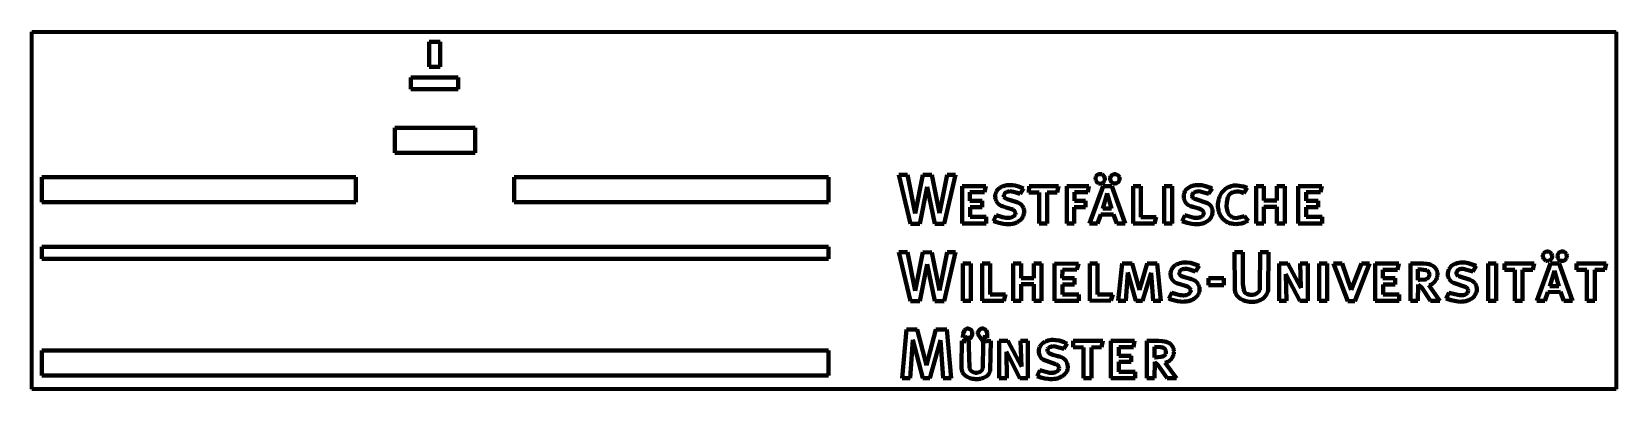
# Model space of a CAD drawing. Header units: millimetres. Extents: x 0 to 11.1, y 0 to 2.5.
import ezdxf

# ---------------------------------------------------------------- set-up
doc = ezdxf.new("R2010")
doc.units = ezdxf.units.MM
doc.layers.add('color#403f3bff', color=7, linetype='CONTINUOUS', lineweight=100)
doc.layers.add('color#ffffffff', color=7, linetype='CONTINUOUS', lineweight=100)

msp = doc.modelspace()

# ---------------------------------------------------------------- linework, layer by layer
at = {"layer": 'color#403f3bff'}
for p, q in [((2.779, 2.43), (2.857, 2.43)), ((2.78, 2.254), (2.779, 2.43)), ((2.857, 2.43), (2.857, 2.255)), ((2.857, 2.255), (2.78, 2.254)), ((2.653, 2.181), (2.983, 2.18)), ((2.653, 2.099), (2.653, 2.181)), ((2.983, 2.18), (2.983, 2.099)), ((2.983, 2.099), (2.653, 2.099)), ((2.539, 1.827), (3.101, 1.827)), ((2.539, 1.652), (2.539, 1.827)), ((3.101, 1.827), (3.101, 1.652)), ((3.101, 1.652), (2.539, 1.652)), ((0.071, 1.483), (2.267, 1.483)), ((0.071, 1.308), (0.071, 1.483)), ((2.267, 1.483), (2.267, 1.308)), ((3.375, 1.483), (5.572, 1.483)), ((3.375, 1.308), (3.375, 1.483)), ((5.572, 1.483), (5.572, 1.308)), ((6.065, 1.5), (6.126, 1.5)), ((6.147, 1.157), (6.065, 1.5)), ((6.126, 1.5), (6.179, 1.23)), ((6.179, 1.23), (6.234, 1.5)), ((6.234, 1.5), (6.297, 1.5)), ((6.297, 1.5), (6.35, 1.232)), ((6.35, 1.232), (6.403, 1.5)), ((6.462, 1.5), (6.381, 1.157)), ((6.403, 1.5), (6.462, 1.5)), ((7.441, 1.478), (7.442, 1.482)), ((7.441, 1.474), (7.441, 1.478)), ((7.441, 1.471), (7.441, 1.474)), ((7.442, 1.467), (7.441, 1.471)), ((7.442, 1.482), (7.443, 1.485)), ((7.442, 1.464), (7.442, 1.467)), ((7.444, 1.46), (7.442, 1.464)), ((7.443, 1.485), (7.444, 1.488)), ((7.444, 1.488), (7.446, 1.491)), ((7.445, 1.457), (7.444, 1.46)), ((7.447, 1.453), (7.445, 1.457)), ((7.446, 1.491), (7.448, 1.494)), ((7.449, 1.45), (7.447, 1.453)), ((7.448, 1.494), (7.451, 1.497)), ((7.451, 1.447), (7.449, 1.45)), ((7.451, 1.497), (7.454, 1.499)), ((7.453, 1.445), (7.451, 1.447)), ((7.456, 1.443), (7.453, 1.445)), ((7.454, 1.499), (7.458, 1.501)), ((7.459, 1.441), (7.456, 1.443)), ((7.458, 1.501), (7.461, 1.503)), ((7.461, 1.503), (7.466, 1.504)), ((7.466, 1.504), (7.47, 1.505)), ((7.47, 1.505), (7.473, 1.505)), ((7.473, 1.505), (7.477, 1.505)), ((7.477, 1.505), (7.48, 1.505)), ((7.48, 1.505), (7.483, 1.504)), ((7.483, 1.504), (7.487, 1.503)), ((7.49, 1.442), (7.486, 1.44)), ((7.487, 1.503), (7.489, 1.501)), ((7.489, 1.501), (7.492, 1.499)), ((7.493, 1.444), (7.49, 1.442)), ((7.492, 1.499), (7.494, 1.497)), ((7.496, 1.446), (7.493, 1.444)), ((7.494, 1.497), (7.497, 1.495)), ((7.498, 1.449), (7.496, 1.446)), ((7.497, 1.495), (7.5, 1.489)), ((7.5, 1.451), (7.498, 1.449)), ((7.5, 1.489), (7.503, 1.483)), ((7.502, 1.454), (7.5, 1.451)), ((7.503, 1.457), (7.502, 1.454)), ((7.503, 1.483), (7.505, 1.477)), ((7.504, 1.46), (7.503, 1.457)), ((7.505, 1.464), (7.504, 1.46)), ((7.505, 1.477), (7.506, 1.47)), ((7.506, 1.47), (7.505, 1.464)), ((7.543, 1.47), (7.544, 1.479)), ((7.545, 1.46), (7.543, 1.47)), ((7.544, 1.479), (7.548, 1.489)), ((7.548, 1.454), (7.545, 1.46)), ((7.548, 1.489), (7.552, 1.494)), ((7.553, 1.448), (7.548, 1.454)), ((7.552, 1.494), (7.558, 1.499)), ((7.557, 1.445), (7.553, 1.448)), ((7.559, 1.443), (7.557, 1.445)), ((7.558, 1.499), (7.562, 1.502)), ((7.564, 1.441), (7.559, 1.443)), ((7.562, 1.502), (7.565, 1.502)), ((7.565, 1.502), (7.573, 1.505)), ((7.573, 1.505), (7.584, 1.504)), ((7.588, 1.441), (7.581, 1.439)), ((7.584, 1.504), (7.596, 1.498)), ((7.597, 1.446), (7.588, 1.441)), ((7.596, 1.498), (7.604, 1.491)), ((7.603, 1.452), (7.597, 1.446)), ((7.607, 1.458), (7.603, 1.452)), ((7.604, 1.491), (7.608, 1.483)), ((7.608, 1.463), (7.607, 1.458)), ((7.608, 1.483), (7.609, 1.477)), ((7.609, 1.468), (7.608, 1.463)), ((7.609, 1.477), (7.609, 1.473)), ((7.609, 1.473), (7.609, 1.468)), ((6.264, 1.415), (6.213, 1.157)), ((6.316, 1.157), (6.264, 1.415)), ((6.508, 1.42), (6.673, 1.42)), ((6.508, 1.159), (6.508, 1.42)), ((6.665, 1.378), (6.562, 1.378)), ((6.562, 1.378), (6.562, 1.318)), ((6.673, 1.42), (6.665, 1.378)), ((6.739, 1.351), (6.74, 1.356)), ((6.739, 1.346), (6.739, 1.351)), ((6.74, 1.34), (6.739, 1.346)), ((6.74, 1.362), (6.741, 1.367)), ((6.74, 1.356), (6.74, 1.362)), ((6.741, 1.335), (6.74, 1.34)), ((6.741, 1.367), (6.743, 1.372)), ((6.742, 1.33), (6.741, 1.335)), ((6.743, 1.372), (6.745, 1.377)), ((6.745, 1.377), (6.747, 1.382)), ((6.747, 1.382), (6.749, 1.386)), ((6.749, 1.386), (6.752, 1.391)), ((6.752, 1.391), (6.756, 1.395)), ((6.756, 1.395), (6.76, 1.399)), ((6.76, 1.399), (6.764, 1.403)), ((6.764, 1.403), (6.769, 1.407)), ((6.769, 1.407), (6.775, 1.41)), ((6.775, 1.41), (6.78, 1.414)), ((6.78, 1.414), (6.786, 1.417)), ((6.786, 1.417), (6.791, 1.419)), ((6.791, 1.419), (6.797, 1.421)), ((6.797, 1.421), (6.803, 1.423)), ((6.8, 1.357), (6.799, 1.352)), ((6.799, 1.352), (6.799, 1.346)), ((6.799, 1.346), (6.802, 1.343)), ((6.802, 1.362), (6.8, 1.357)), ((6.804, 1.366), (6.802, 1.362)), ((6.802, 1.343), (6.806, 1.339)), ((6.803, 1.423), (6.809, 1.425)), ((6.806, 1.37), (6.804, 1.366)), ((6.809, 1.373), (6.806, 1.37)), ((6.806, 1.339), (6.814, 1.334)), ((6.809, 1.425), (6.821, 1.427)), ((6.812, 1.376), (6.809, 1.373)), ((6.815, 1.378), (6.812, 1.376)), ((6.814, 1.334), (6.822, 1.33)), ((6.819, 1.38), (6.815, 1.378)), ((6.823, 1.381), (6.819, 1.38)), ((6.821, 1.427), (6.834, 1.428)), ((6.828, 1.382), (6.823, 1.381)), ((6.832, 1.383), (6.828, 1.382)), ((6.837, 1.383), (6.832, 1.383)), ((6.834, 1.428), (6.846, 1.428)), ((6.842, 1.384), (6.837, 1.383)), ((6.852, 1.383), (6.842, 1.384)), ((6.846, 1.428), (6.859, 1.427)), ((6.867, 1.381), (6.852, 1.383)), ((6.859, 1.427), (6.878, 1.424)), ((6.892, 1.374), (6.867, 1.381)), ((6.878, 1.424), (6.903, 1.417)), ((6.906, 1.369), (6.892, 1.374)), ((6.903, 1.417), (6.938, 1.404)), ((6.914, 1.366), (6.906, 1.369)), ((6.938, 1.404), (6.914, 1.366)), ((6.975, 1.377), (6.976, 1.421)), ((7.047, 1.377), (6.975, 1.377)), ((6.976, 1.421), (7.182, 1.42)), ((7.047, 1.159), (7.047, 1.377)), ((7.173, 1.377), (7.102, 1.377)), ((7.102, 1.377), (7.102, 1.159)), ((7.182, 1.42), (7.173, 1.377)), ((7.239, 1.42), (7.395, 1.42)), ((7.239, 1.159), (7.239, 1.42)), ((7.388, 1.378), (7.293, 1.378)), ((7.293, 1.378), (7.293, 1.317)), ((7.395, 1.42), (7.388, 1.378)), ((7.398, 1.159), (7.495, 1.421)), ((7.462, 1.439), (7.459, 1.441)), ((7.466, 1.438), (7.462, 1.439)), ((7.47, 1.437), (7.466, 1.438)), ((7.473, 1.437), (7.47, 1.437)), ((7.477, 1.438), (7.473, 1.437)), ((7.482, 1.439), (7.477, 1.438)), ((7.486, 1.44), (7.482, 1.439)), ((7.522, 1.37), (7.491, 1.264)), ((7.495, 1.421), (7.554, 1.421)), ((7.553, 1.264), (7.522, 1.37)), ((7.554, 1.421), (7.647, 1.159)), ((7.568, 1.439), (7.564, 1.441)), ((7.573, 1.438), (7.568, 1.439)), ((7.581, 1.439), (7.573, 1.438)), ((7.703, 1.42), (7.758, 1.421)), ((7.703, 1.159), (7.703, 1.42)), ((7.758, 1.421), (7.758, 1.204)), ((7.921, 1.42), (7.976, 1.42)), ((7.921, 1.159), (7.921, 1.42)), ((7.976, 1.42), (7.976, 1.159)), ((8.058, 1.357), (8.059, 1.362)), ((8.058, 1.351), (8.058, 1.357)), ((8.058, 1.346), (8.058, 1.351)), ((8.058, 1.34), (8.058, 1.346)), ((8.059, 1.335), (8.058, 1.34)), ((8.059, 1.362), (8.06, 1.367)), ((8.06, 1.33), (8.059, 1.335)), ((8.06, 1.367), (8.061, 1.372)), ((8.061, 1.372), (8.063, 1.377)), ((8.063, 1.377), (8.065, 1.382)), ((8.065, 1.382), (8.068, 1.387)), ((8.068, 1.387), (8.071, 1.391)), ((8.071, 1.391), (8.075, 1.396)), ((8.075, 1.396), (8.078, 1.4)), ((8.078, 1.4), (8.083, 1.403)), ((8.083, 1.403), (8.088, 1.407)), ((8.088, 1.407), (8.093, 1.411)), ((8.093, 1.411), (8.099, 1.414)), ((8.099, 1.414), (8.104, 1.417)), ((8.104, 1.417), (8.11, 1.419)), ((8.11, 1.419), (8.116, 1.422)), ((8.116, 1.422), (8.122, 1.423)), ((8.118, 1.362), (8.117, 1.353)), ((8.117, 1.353), (8.117, 1.347)), ((8.117, 1.347), (8.12, 1.341)), ((8.122, 1.37), (8.118, 1.362)), ((8.12, 1.341), (8.122, 1.338)), ((8.122, 1.423), (8.128, 1.425)), ((8.127, 1.375), (8.122, 1.37)), ((8.122, 1.338), (8.126, 1.335)), ((8.126, 1.335), (8.13, 1.333)), ((8.13, 1.377), (8.127, 1.375)), ((8.128, 1.425), (8.14, 1.427)), ((8.135, 1.378), (8.13, 1.377)), ((8.13, 1.333), (8.132, 1.332)), ((8.132, 1.332), (8.135, 1.332)), ((8.141, 1.381), (8.135, 1.378)), ((8.135, 1.332), (8.224, 1.301)), ((8.14, 1.427), (8.153, 1.428)), ((8.151, 1.383), (8.141, 1.381)), ((8.165, 1.384), (8.151, 1.383)), ((8.153, 1.428), (8.165, 1.428)), ((8.165, 1.428), (8.184, 1.426)), ((8.232, 1.366), (8.165, 1.384)), ((8.184, 1.426), (8.209, 1.421)), ((8.209, 1.421), (8.245, 1.409)), ((8.257, 1.404), (8.232, 1.366)), ((8.245, 1.409), (8.257, 1.404)), ((8.302, 1.327), (8.305, 1.337)), ((8.305, 1.337), (8.308, 1.346)), ((8.308, 1.346), (8.312, 1.356)), ((8.312, 1.356), (8.317, 1.364)), ((8.317, 1.364), (8.322, 1.373)), ((8.322, 1.373), (8.328, 1.381)), ((8.328, 1.381), (8.335, 1.388)), ((8.335, 1.388), (8.342, 1.395)), ((8.342, 1.395), (8.35, 1.401)), ((8.35, 1.401), (8.358, 1.407)), ((8.358, 1.407), (8.368, 1.412)), ((8.366, 1.344), (8.359, 1.305)), ((8.368, 1.348), (8.366, 1.344)), ((8.368, 1.412), (8.377, 1.416)), ((8.37, 1.352), (8.368, 1.348)), ((8.373, 1.356), (8.37, 1.352)), ((8.376, 1.36), (8.373, 1.356)), ((8.378, 1.363), (8.376, 1.36)), ((8.377, 1.416), (8.39, 1.421)), ((8.382, 1.366), (8.378, 1.363)), ((8.385, 1.369), (8.382, 1.366)), ((8.392, 1.373), (8.385, 1.369)), ((8.39, 1.421), (8.407, 1.424)), ((8.4, 1.377), (8.392, 1.373)), ((8.408, 1.38), (8.4, 1.377)), ((8.407, 1.424), (8.429, 1.425)), ((8.416, 1.381), (8.408, 1.38)), ((8.429, 1.382), (8.416, 1.381)), ((8.429, 1.425), (8.476, 1.417)), ((8.443, 1.382), (8.429, 1.382)), ((8.461, 1.378), (8.443, 1.382)), ((8.477, 1.372), (8.461, 1.378)), ((8.476, 1.417), (8.502, 1.409)), ((8.502, 1.409), (8.477, 1.372)), ((8.564, 1.42), (8.619, 1.42)), ((8.564, 1.159), (8.564, 1.42)), ((8.619, 1.42), (8.619, 1.32)), ((8.708, 1.319), (8.708, 1.42)), ((8.708, 1.42), (8.764, 1.42)), ((8.764, 1.42), (8.764, 1.159)), ((8.859, 1.42), (9.023, 1.42)), ((8.859, 1.159), (8.859, 1.42)), ((9.015, 1.378), (8.913, 1.378)), ((8.913, 1.378), (8.913, 1.318)), ((9.023, 1.42), (9.015, 1.378)), ((2.267, 1.308), (0.071, 1.308)), ((5.572, 1.308), (3.375, 1.308)), ((6.562, 1.318), (6.648, 1.318)), ((6.648, 1.274), (6.563, 1.274)), ((6.563, 1.274), (6.563, 1.205)), ((6.648, 1.318), (6.648, 1.274)), ((6.743, 1.325), (6.742, 1.33)), ((6.745, 1.32), (6.743, 1.325)), ((6.747, 1.315), (6.745, 1.32)), ((6.75, 1.31), (6.747, 1.315)), ((6.753, 1.306), (6.75, 1.31)), ((6.756, 1.302), (6.753, 1.306)), ((6.759, 1.298), (6.756, 1.302)), ((6.763, 1.294), (6.759, 1.298)), ((6.767, 1.291), (6.763, 1.294)), ((6.772, 1.288), (6.767, 1.291)), ((6.776, 1.285), (6.772, 1.288)), ((6.781, 1.283), (6.776, 1.285)), ((6.787, 1.281), (6.781, 1.283)), ((6.792, 1.279), (6.787, 1.281)), ((6.799, 1.277), (6.792, 1.279)), ((6.814, 1.272), (6.799, 1.277)), ((6.855, 1.26), (6.814, 1.272)), ((6.822, 1.33), (6.845, 1.322)), ((6.845, 1.322), (6.897, 1.306)), ((6.862, 1.257), (6.855, 1.26)), ((6.868, 1.253), (6.862, 1.257)), ((6.871, 1.25), (6.868, 1.253)), ((6.873, 1.248), (6.871, 1.25)), ((6.875, 1.245), (6.873, 1.248)), ((6.877, 1.242), (6.875, 1.245)), ((6.876, 1.218), (6.88, 1.222)), ((6.878, 1.238), (6.877, 1.242)), ((6.879, 1.235), (6.878, 1.238)), ((6.88, 1.231), (6.879, 1.235)), ((6.88, 1.226), (6.88, 1.231)), ((6.88, 1.222), (6.88, 1.226)), ((6.897, 1.306), (6.906, 1.302)), ((6.906, 1.302), (6.914, 1.297)), ((6.914, 1.297), (6.918, 1.294)), ((6.918, 1.294), (6.922, 1.29)), ((6.922, 1.29), (6.925, 1.287)), ((6.925, 1.287), (6.928, 1.283)), ((6.928, 1.283), (6.933, 1.276)), ((6.933, 1.276), (6.937, 1.268)), ((6.937, 1.268), (6.939, 1.26)), ((6.94, 1.226), (6.938, 1.217)), ((6.939, 1.26), (6.941, 1.252)), ((6.941, 1.234), (6.94, 1.226)), ((6.941, 1.252), (6.941, 1.243)), ((6.941, 1.243), (6.941, 1.234)), ((7.37, 1.274), (7.292, 1.274)), ((7.292, 1.274), (7.292, 1.159)), ((7.293, 1.317), (7.37, 1.317)), ((7.37, 1.317), (7.37, 1.274)), ((7.477, 1.222), (7.455, 1.159)), ((7.566, 1.222), (7.477, 1.222)), ((7.491, 1.264), (7.553, 1.264)), ((7.589, 1.159), (7.566, 1.222)), ((8.062, 1.325), (8.06, 1.33)), ((8.064, 1.32), (8.062, 1.325)), ((8.066, 1.315), (8.064, 1.32)), ((8.068, 1.31), (8.066, 1.315)), ((8.071, 1.306), (8.068, 1.31)), ((8.075, 1.301), (8.071, 1.306)), ((8.078, 1.297), (8.075, 1.301)), ((8.082, 1.294), (8.078, 1.297)), ((8.086, 1.29), (8.082, 1.294)), ((8.091, 1.287), (8.086, 1.29)), ((8.095, 1.284), (8.091, 1.287)), ((8.1, 1.282), (8.095, 1.284)), ((8.106, 1.28), (8.1, 1.282)), ((8.111, 1.279), (8.106, 1.28)), ((8.115, 1.278), (8.111, 1.279)), ((8.122, 1.275), (8.115, 1.278)), ((8.163, 1.264), (8.122, 1.275)), ((8.176, 1.259), (8.163, 1.264)), ((8.183, 1.255), (8.176, 1.259)), ((8.186, 1.252), (8.183, 1.255)), ((8.189, 1.25), (8.186, 1.252)), ((8.192, 1.247), (8.189, 1.25)), ((8.194, 1.244), (8.192, 1.247)), ((8.196, 1.241), (8.194, 1.244)), ((8.194, 1.217), (8.196, 1.222)), ((8.197, 1.238), (8.196, 1.241)), ((8.196, 1.222), (8.197, 1.226)), ((8.198, 1.234), (8.197, 1.238)), ((8.197, 1.226), (8.198, 1.23)), ((8.198, 1.23), (8.198, 1.234)), ((8.224, 1.301), (8.237, 1.293)), ((8.237, 1.293), (8.241, 1.29)), ((8.241, 1.29), (8.244, 1.286)), ((8.244, 1.286), (8.247, 1.282)), ((8.247, 1.282), (8.249, 1.279)), ((8.249, 1.279), (8.252, 1.275)), ((8.252, 1.275), (8.254, 1.271)), ((8.254, 1.271), (8.255, 1.266)), ((8.257, 1.221), (8.254, 1.212)), ((8.255, 1.266), (8.258, 1.257)), ((8.259, 1.23), (8.257, 1.221)), ((8.258, 1.257), (8.259, 1.248)), ((8.259, 1.248), (8.26, 1.239)), ((8.26, 1.239), (8.259, 1.23)), ((8.297, 1.297), (8.298, 1.307)), ((8.297, 1.287), (8.297, 1.297)), ((8.297, 1.276), (8.297, 1.287)), ((8.298, 1.266), (8.297, 1.276)), ((8.298, 1.307), (8.3, 1.317)), ((8.3, 1.256), (8.298, 1.266)), ((8.3, 1.317), (8.302, 1.327)), ((8.302, 1.246), (8.3, 1.256)), ((8.305, 1.237), (8.302, 1.246)), ((8.309, 1.227), (8.305, 1.237)), ((8.313, 1.218), (8.309, 1.227)), ((8.359, 1.305), (8.358, 1.279)), ((8.358, 1.279), (8.359, 1.264)), ((8.359, 1.264), (8.361, 1.254)), ((8.361, 1.254), (8.363, 1.245)), ((8.363, 1.245), (8.367, 1.236)), ((8.367, 1.236), (8.372, 1.227)), ((8.372, 1.227), (8.374, 1.223)), ((8.374, 1.223), (8.377, 1.219)), ((8.377, 1.219), (8.381, 1.216)), ((8.619, 1.32), (8.708, 1.319)), ((8.708, 1.276), (8.619, 1.276)), ((8.619, 1.276), (8.619, 1.159)), ((8.708, 1.159), (8.708, 1.276)), ((8.913, 1.318), (8.998, 1.318)), ((8.998, 1.274), (8.913, 1.274)), ((8.913, 1.274), (8.914, 1.205)), ((8.998, 1.318), (8.998, 1.274)), ((6.213, 1.157), (6.147, 1.157)), ((6.381, 1.157), (6.316, 1.157)), ((6.676, 1.159), (6.508, 1.159)), ((6.563, 1.205), (6.676, 1.205)), ((6.676, 1.205), (6.676, 1.159)), ((6.728, 1.175), (6.747, 1.217)), ((6.764, 1.163), (6.728, 1.175)), ((6.747, 1.217), (6.789, 1.204)), ((6.796, 1.156), (6.764, 1.163)), ((6.789, 1.204), (6.814, 1.199)), ((6.815, 1.154), (6.796, 1.156)), ((6.814, 1.199), (6.824, 1.198)), ((6.834, 1.154), (6.815, 1.154)), ((6.824, 1.198), (6.834, 1.198)), ((6.834, 1.198), (6.844, 1.199)), ((6.847, 1.155), (6.834, 1.154)), ((6.844, 1.199), (6.848, 1.2)), ((6.86, 1.157), (6.847, 1.155)), ((6.848, 1.2), (6.853, 1.201)), ((6.853, 1.201), (6.857, 1.203)), ((6.857, 1.203), (6.861, 1.205)), ((6.872, 1.16), (6.86, 1.157)), ((6.861, 1.205), (6.865, 1.208)), ((6.865, 1.208), (6.869, 1.211)), ((6.869, 1.211), (6.873, 1.214)), ((6.884, 1.164), (6.872, 1.16)), ((6.873, 1.214), (6.876, 1.218)), ((6.89, 1.167), (6.884, 1.164)), ((6.896, 1.17), (6.89, 1.167)), ((6.901, 1.173), (6.896, 1.17)), ((6.907, 1.177), (6.901, 1.173)), ((6.914, 1.182), (6.907, 1.177)), ((6.92, 1.188), (6.914, 1.182)), ((6.926, 1.194), (6.92, 1.188)), ((6.931, 1.202), (6.926, 1.194)), ((6.935, 1.209), (6.931, 1.202)), ((6.938, 1.217), (6.935, 1.209)), ((7.102, 1.159), (7.047, 1.159)), ((7.292, 1.159), (7.239, 1.159)), ((7.455, 1.159), (7.398, 1.159)), ((7.647, 1.159), (7.589, 1.159)), ((7.854, 1.159), (7.703, 1.159)), ((7.758, 1.204), (7.865, 1.204)), ((7.865, 1.204), (7.854, 1.159)), ((7.976, 1.159), (7.921, 1.159)), ((8.046, 1.175), (8.065, 1.217)), ((8.082, 1.163), (8.046, 1.175)), ((8.065, 1.217), (8.131, 1.199)), ((8.114, 1.156), (8.082, 1.163)), ((8.133, 1.154), (8.114, 1.156)), ((8.131, 1.199), (8.149, 1.198)), ((8.153, 1.154), (8.133, 1.154)), ((8.149, 1.198), (8.158, 1.199)), ((8.165, 1.155), (8.153, 1.154)), ((8.158, 1.199), (8.167, 1.2)), ((8.178, 1.157), (8.165, 1.155)), ((8.167, 1.2), (8.175, 1.203)), ((8.175, 1.203), (8.184, 1.207)), ((8.19, 1.16), (8.178, 1.157)), ((8.184, 1.207), (8.188, 1.209)), ((8.188, 1.209), (8.192, 1.212)), ((8.202, 1.164), (8.19, 1.16)), ((8.192, 1.212), (8.194, 1.217)), ((8.208, 1.167), (8.202, 1.164)), ((8.214, 1.17), (8.208, 1.167)), ((8.219, 1.173), (8.214, 1.17)), ((8.225, 1.176), (8.219, 1.173)), ((8.229, 1.179), (8.225, 1.176)), ((8.233, 1.182), (8.229, 1.179)), ((8.236, 1.185), (8.233, 1.182)), ((8.239, 1.188), (8.236, 1.185)), ((8.245, 1.196), (8.239, 1.188)), ((8.25, 1.203), (8.245, 1.196)), ((8.254, 1.212), (8.25, 1.203)), ((8.318, 1.21), (8.313, 1.218)), ((8.324, 1.201), (8.318, 1.21)), ((8.33, 1.194), (8.324, 1.201)), ((8.337, 1.186), (8.33, 1.194)), ((8.345, 1.18), (8.337, 1.186)), ((8.353, 1.174), (8.345, 1.18)), ((8.363, 1.168), (8.353, 1.174)), ((8.373, 1.164), (8.363, 1.168)), ((8.384, 1.16), (8.373, 1.164)), ((8.381, 1.216), (8.384, 1.212)), ((8.384, 1.212), (8.388, 1.209)), ((8.394, 1.158), (8.384, 1.16)), ((8.388, 1.209), (8.394, 1.205)), ((8.394, 1.205), (8.4, 1.202)), ((8.405, 1.156), (8.394, 1.158)), ((8.4, 1.202), (8.41, 1.199)), ((8.422, 1.155), (8.405, 1.156)), ((8.41, 1.199), (8.423, 1.197)), ((8.439, 1.156), (8.422, 1.155)), ((8.423, 1.197), (8.476, 1.208)), ((8.461, 1.16), (8.439, 1.156)), ((8.482, 1.166), (8.461, 1.16)), ((8.476, 1.208), (8.483, 1.21)), ((8.508, 1.177), (8.482, 1.166)), ((8.483, 1.21), (8.508, 1.177)), ((8.619, 1.159), (8.564, 1.159)), ((8.764, 1.159), (8.708, 1.159)), ((9.026, 1.159), (8.859, 1.159)), ((8.914, 1.205), (9.026, 1.205)), ((9.026, 1.205), (9.026, 1.159)), ((0.071, 0.995), (5.572, 0.995)), ((0.071, 0.913), (0.071, 0.995)), ((5.572, 0.913), (0.071, 0.913)), ((5.572, 0.995), (5.572, 0.913)), ((6.066, 0.958), (6.126, 0.958)), ((6.147, 0.616), (6.066, 0.958)), ((6.126, 0.958), (6.179, 0.689)), ((6.179, 0.689), (6.234, 0.959)), ((6.234, 0.959), (6.295, 0.957)), ((6.295, 0.957), (6.35, 0.69)), ((6.35, 0.69), (6.403, 0.958)), ((6.462, 0.958), (6.381, 0.616)), ((6.403, 0.958), (6.462, 0.958)), ((8.053, 0.886), (8.065, 0.887)), ((8.065, 0.887), (8.082, 0.886)), ((8.414, 0.958), (8.472, 0.958)), ((8.415, 0.708), (8.414, 0.958)), ((8.472, 0.958), (8.472, 0.735)), ((8.591, 0.709), (8.593, 0.958)), ((8.593, 0.958), (8.65, 0.958)), ((8.65, 0.958), (8.648, 0.694)), ((9.994, 0.886), (10.006, 0.887)), ((10.006, 0.887), (10.024, 0.886)), ((10.57, 0.938), (10.571, 0.942)), ((10.57, 0.935), (10.57, 0.938)), ((10.57, 0.932), (10.57, 0.935)), ((10.57, 0.928), (10.57, 0.932)), ((10.57, 0.925), (10.57, 0.928)), ((10.571, 0.922), (10.57, 0.925)), ((10.571, 0.942), (10.572, 0.945)), ((10.574, 0.915), (10.571, 0.922)), ((10.572, 0.945), (10.573, 0.948)), ((10.573, 0.948), (10.575, 0.951)), ((10.578, 0.909), (10.574, 0.915)), ((10.575, 0.951), (10.578, 0.953)), ((10.578, 0.953), (10.58, 0.956)), ((10.58, 0.907), (10.578, 0.909)), ((10.58, 0.956), (10.584, 0.958)), ((10.582, 0.904), (10.58, 0.907)), ((10.585, 0.902), (10.582, 0.904)), ((10.584, 0.958), (10.587, 0.96)), ((10.588, 0.9), (10.585, 0.902)), ((10.587, 0.96), (10.591, 0.961)), ((10.591, 0.899), (10.588, 0.9)), ((10.591, 0.961), (10.595, 0.963)), ((10.594, 0.898), (10.591, 0.899)), ((10.598, 0.897), (10.594, 0.898)), ((10.595, 0.963), (10.599, 0.963)), ((10.601, 0.896), (10.598, 0.897)), ((10.599, 0.963), (10.603, 0.964)), ((10.605, 0.897), (10.601, 0.896)), ((10.603, 0.964), (10.607, 0.964)), ((10.609, 0.897), (10.605, 0.897)), ((10.607, 0.964), (10.61, 0.963)), ((10.613, 0.898), (10.609, 0.897)), ((10.61, 0.963), (10.613, 0.962)), ((10.613, 0.962), (10.617, 0.961)), ((10.617, 0.9), (10.613, 0.898)), ((10.617, 0.961), (10.619, 0.959)), ((10.621, 0.902), (10.617, 0.9)), ((10.619, 0.959), (10.622, 0.957)), ((10.624, 0.904), (10.621, 0.902)), ((10.622, 0.957), (10.624, 0.954)), ((10.624, 0.954), (10.627, 0.952)), ((10.626, 0.907), (10.624, 0.904)), ((10.629, 0.909), (10.626, 0.907)), ((10.627, 0.952), (10.629, 0.949)), ((10.629, 0.949), (10.63, 0.946)), ((10.63, 0.912), (10.629, 0.909)), ((10.63, 0.946), (10.633, 0.939)), ((10.632, 0.915), (10.63, 0.912)), ((10.633, 0.919), (10.632, 0.915)), ((10.633, 0.939), (10.634, 0.932)), ((10.634, 0.922), (10.633, 0.919)), ((10.634, 0.932), (10.634, 0.929)), ((10.634, 0.929), (10.634, 0.925)), ((10.634, 0.925), (10.634, 0.922)), ((10.673, 0.935), (10.674, 0.939)), ((10.673, 0.932), (10.673, 0.935)), ((10.673, 0.928), (10.673, 0.932)), ((10.674, 0.921), (10.673, 0.928)), ((10.674, 0.939), (10.675, 0.942)), ((10.675, 0.918), (10.674, 0.921)), ((10.675, 0.942), (10.676, 0.946)), ((10.676, 0.915), (10.675, 0.918)), ((10.676, 0.946), (10.677, 0.949)), ((10.678, 0.912), (10.676, 0.915)), ((10.677, 0.949), (10.679, 0.951)), ((10.68, 0.909), (10.678, 0.912)), ((10.679, 0.951), (10.681, 0.954)), ((10.682, 0.906), (10.68, 0.909)), ((10.681, 0.954), (10.684, 0.957)), ((10.684, 0.904), (10.682, 0.906)), ((10.684, 0.957), (10.687, 0.959)), ((10.687, 0.901), (10.684, 0.904)), ((10.687, 0.959), (10.69, 0.96)), ((10.69, 0.9), (10.687, 0.901)), ((10.69, 0.96), (10.693, 0.962)), ((10.693, 0.898), (10.69, 0.9)), ((10.693, 0.962), (10.697, 0.963)), ((10.697, 0.897), (10.693, 0.898)), ((10.697, 0.963), (10.702, 0.963)), ((10.701, 0.897), (10.697, 0.897)), ((10.705, 0.897), (10.701, 0.897)), ((10.702, 0.963), (10.706, 0.964)), ((10.709, 0.897), (10.705, 0.897)), ((10.706, 0.964), (10.71, 0.963)), ((10.713, 0.898), (10.709, 0.897)), ((10.71, 0.963), (10.714, 0.963)), ((10.717, 0.899), (10.713, 0.898)), ((10.714, 0.963), (10.717, 0.962)), ((10.717, 0.962), (10.72, 0.96)), ((10.72, 0.9), (10.717, 0.899)), ((10.72, 0.96), (10.723, 0.959)), ((10.724, 0.902), (10.72, 0.9)), ((10.723, 0.959), (10.726, 0.956)), ((10.727, 0.904), (10.724, 0.902)), ((10.726, 0.956), (10.728, 0.954)), ((10.729, 0.907), (10.727, 0.904)), ((10.728, 0.954), (10.73, 0.951)), ((10.731, 0.909), (10.729, 0.907)), ((10.73, 0.951), (10.732, 0.948)), ((10.733, 0.912), (10.731, 0.909)), ((10.732, 0.948), (10.734, 0.945)), ((10.734, 0.915), (10.733, 0.912)), ((10.734, 0.945), (10.735, 0.942)), ((10.736, 0.918), (10.734, 0.915)), ((10.735, 0.942), (10.737, 0.935)), ((10.737, 0.925), (10.736, 0.922)), ((10.736, 0.922), (10.736, 0.918)), ((10.737, 0.935), (10.737, 0.929)), ((10.737, 0.929), (10.737, 0.925)), ((6.264, 0.875), (6.213, 0.616)), ((6.316, 0.616), (6.264, 0.875)), ((6.512, 0.879), (6.569, 0.879)), ((6.512, 0.618), (6.512, 0.879)), ((6.569, 0.879), (6.569, 0.619)), ((6.649, 0.879), (6.704, 0.879)), ((6.649, 0.619), (6.649, 0.879)), ((6.704, 0.879), (6.704, 0.662)), ((6.865, 0.618), (6.865, 0.879)), ((6.865, 0.879), (6.92, 0.879)), ((6.92, 0.879), (6.92, 0.778)), ((6.92, 0.778), (7.009, 0.778)), ((7.009, 0.879), (7.064, 0.879)), ((7.009, 0.778), (7.009, 0.879)), ((7.064, 0.879), (7.064, 0.618)), ((7.154, 0.879), (7.321, 0.878)), ((7.154, 0.618), (7.154, 0.879)), ((7.209, 0.836), (7.208, 0.776)), ((7.208, 0.776), (7.294, 0.776)), ((7.309, 0.837), (7.209, 0.836)), ((7.294, 0.776), (7.294, 0.732)), ((7.321, 0.878), (7.309, 0.837)), ((7.4, 0.879), (7.454, 0.879)), ((7.4, 0.619), (7.4, 0.879)), ((7.454, 0.879), (7.454, 0.662)), ((7.599, 0.618), (7.626, 0.879)), ((7.626, 0.879), (7.697, 0.879)), ((7.667, 0.816), (7.653, 0.619)), ((7.723, 0.619), (7.667, 0.816)), ((7.697, 0.879), (7.749, 0.695)), ((7.749, 0.695), (7.801, 0.879)), ((7.831, 0.814), (7.77, 0.618)), ((7.801, 0.879), (7.872, 0.879)), ((7.845, 0.619), (7.831, 0.814)), ((7.872, 0.879), (7.898, 0.618)), ((7.966, 0.814), (7.968, 0.822)), ((7.966, 0.805), (7.966, 0.814)), ((7.967, 0.796), (7.966, 0.805)), ((7.968, 0.787), (7.967, 0.796)), ((7.968, 0.822), (7.97, 0.831)), ((7.971, 0.779), (7.968, 0.787)), ((7.97, 0.831), (7.974, 0.839)), ((7.975, 0.771), (7.971, 0.779)), ((7.974, 0.839), (7.978, 0.847)), ((7.978, 0.847), (7.983, 0.854)), ((7.983, 0.854), (7.989, 0.861)), ((7.989, 0.861), (7.996, 0.866)), ((7.996, 0.866), (8, 0.869)), ((8, 0.869), (8.004, 0.871)), ((8.004, 0.871), (8.009, 0.874)), ((8.009, 0.874), (8.02, 0.878)), ((8.02, 0.878), (8.031, 0.882)), ((8.027, 0.822), (8.024, 0.818)), ((8.024, 0.818), (8.025, 0.814)), ((8.025, 0.814), (8.026, 0.81)), ((8.026, 0.81), (8.028, 0.806)), ((8.03, 0.826), (8.027, 0.822)), ((8.028, 0.806), (8.029, 0.803)), ((8.029, 0.803), (8.031, 0.8)), ((8.033, 0.829), (8.03, 0.826)), ((8.031, 0.882), (8.042, 0.885)), ((8.031, 0.8), (8.033, 0.798)), ((8.036, 0.832), (8.033, 0.829)), ((8.033, 0.798), (8.036, 0.795)), ((8.039, 0.835), (8.036, 0.832)), ((8.036, 0.795), (8.042, 0.791)), ((8.043, 0.837), (8.039, 0.835)), ((8.042, 0.885), (8.053, 0.886)), ((8.042, 0.791), (8.048, 0.788)), ((8.047, 0.839), (8.043, 0.837)), ((8.051, 0.84), (8.047, 0.839)), ((8.048, 0.788), (8.063, 0.783)), ((8.055, 0.841), (8.051, 0.84)), ((8.063, 0.842), (8.055, 0.841)), ((8.071, 0.842), (8.063, 0.842)), ((8.063, 0.783), (8.105, 0.772)), ((8.08, 0.842), (8.071, 0.842)), ((8.098, 0.838), (8.08, 0.842)), ((8.082, 0.886), (8.105, 0.883)), ((8.14, 0.824), (8.098, 0.838)), ((8.105, 0.883), (8.139, 0.873)), ((8.139, 0.873), (8.165, 0.862)), ((8.165, 0.862), (8.14, 0.824)), ((8.231, 0.777), (8.339, 0.777)), ((8.231, 0.727), (8.231, 0.777)), ((8.339, 0.777), (8.339, 0.727)), ((8.725, 0.879), (8.785, 0.879)), ((8.725, 0.618), (8.725, 0.879)), ((8.869, 0.618), (8.773, 0.805)), ((8.773, 0.805), (8.777, 0.619)), ((8.785, 0.879), (8.876, 0.71)), ((8.876, 0.71), (8.873, 0.879)), ((8.873, 0.879), (8.925, 0.879)), ((8.925, 0.879), (8.925, 0.618)), ((9.005, 0.618), (9.005, 0.879)), ((9.005, 0.879), (9.061, 0.879)), ((9.061, 0.879), (9.061, 0.619)), ((9.106, 0.879), (9.165, 0.879)), ((9.205, 0.617), (9.106, 0.879)), ((9.165, 0.879), (9.23, 0.696)), ((9.23, 0.696), (9.3, 0.879)), ((9.356, 0.879), (9.255, 0.617)), ((9.3, 0.879), (9.356, 0.879)), ((9.397, 0.879), (9.562, 0.879)), ((9.397, 0.619), (9.397, 0.879)), ((9.554, 0.836), (9.451, 0.836)), ((9.451, 0.836), (9.451, 0.776)), ((9.451, 0.776), (9.537, 0.776)), ((9.562, 0.879), (9.554, 0.836)), ((9.643, 0.879), (9.735, 0.879)), ((9.643, 0.618), (9.643, 0.879)), ((9.696, 0.84), (9.696, 0.764)), ((9.719, 0.838), (9.696, 0.84)), ((9.751, 0.834), (9.719, 0.838)), ((9.735, 0.879), (9.757, 0.878)), ((9.757, 0.832), (9.751, 0.834)), ((9.757, 0.878), (9.774, 0.874)), ((9.763, 0.829), (9.757, 0.832)), ((9.761, 0.774), (9.766, 0.778)), ((9.765, 0.827), (9.763, 0.829)), ((9.768, 0.825), (9.765, 0.827)), ((9.766, 0.778), (9.768, 0.78)), ((9.77, 0.823), (9.768, 0.825)), ((9.768, 0.78), (9.77, 0.782)), ((9.771, 0.82), (9.77, 0.823)), ((9.77, 0.782), (9.772, 0.785)), ((9.773, 0.817), (9.771, 0.82)), ((9.772, 0.785), (9.773, 0.788)), ((9.774, 0.814), (9.773, 0.817)), ((9.773, 0.788), (9.774, 0.791)), ((9.774, 0.874), (9.785, 0.871)), ((9.775, 0.811), (9.774, 0.814)), ((9.774, 0.791), (9.775, 0.795)), ((9.775, 0.807), (9.775, 0.811)), ((9.776, 0.803), (9.775, 0.807)), ((9.775, 0.795), (9.776, 0.799)), ((9.776, 0.799), (9.776, 0.803)), ((9.785, 0.871), (9.795, 0.866)), ((9.795, 0.866), (9.8, 0.864)), ((9.8, 0.864), (9.805, 0.861)), ((9.805, 0.861), (9.81, 0.857)), ((9.81, 0.857), (9.815, 0.852)), ((9.815, 0.852), (9.818, 0.848)), ((9.818, 0.848), (9.822, 0.843)), ((9.822, 0.843), (9.825, 0.838)), ((9.825, 0.838), (9.827, 0.832)), ((9.827, 0.776), (9.825, 0.771)), ((9.827, 0.832), (9.829, 0.827)), ((9.829, 0.782), (9.827, 0.776)), ((9.829, 0.827), (9.83, 0.821)), ((9.83, 0.787), (9.829, 0.782)), ((9.83, 0.821), (9.832, 0.816)), ((9.831, 0.793), (9.83, 0.787)), ((9.832, 0.798), (9.831, 0.793)), ((9.832, 0.816), (9.832, 0.81)), ((9.832, 0.81), (9.832, 0.804)), ((9.832, 0.804), (9.832, 0.798)), ((9.906, 0.813), (9.907, 0.822)), ((9.906, 0.804), (9.906, 0.813)), ((9.906, 0.795), (9.906, 0.804)), ((9.908, 0.786), (9.906, 0.795)), ((9.907, 0.822), (9.91, 0.831)), ((9.911, 0.777), (9.908, 0.786)), ((9.91, 0.831), (9.913, 0.84)), ((9.913, 0.773), (9.911, 0.777)), ((9.913, 0.84), (9.918, 0.848)), ((9.918, 0.848), (9.921, 0.852)), ((9.921, 0.852), (9.923, 0.855)), ((9.923, 0.855), (9.927, 0.859)), ((9.927, 0.859), (9.93, 0.862)), ((9.93, 0.862), (9.934, 0.865)), ((9.934, 0.865), (9.938, 0.867)), ((9.938, 0.867), (9.943, 0.871)), ((9.943, 0.871), (9.949, 0.874)), ((9.949, 0.874), (9.954, 0.876)), ((9.954, 0.876), (9.959, 0.878)), ((9.959, 0.878), (9.971, 0.882)), ((9.967, 0.823), (9.965, 0.814)), ((9.965, 0.814), (9.965, 0.806)), ((9.965, 0.806), (9.968, 0.8)), ((9.97, 0.828), (9.967, 0.823)), ((9.968, 0.8), (9.97, 0.797)), ((9.974, 0.833), (9.97, 0.828)), ((9.97, 0.797), (9.974, 0.794)), ((9.971, 0.882), (9.982, 0.885)), ((9.978, 0.836), (9.974, 0.833)), ((9.974, 0.794), (9.978, 0.792)), ((9.983, 0.837), (9.978, 0.836)), ((9.978, 0.792), (9.983, 0.79)), ((9.982, 0.885), (9.994, 0.886)), ((9.989, 0.84), (9.983, 0.837)), ((9.983, 0.79), (10.061, 0.765)), ((9.999, 0.842), (9.989, 0.84)), ((10.013, 0.842), (9.999, 0.842)), ((10.08, 0.824), (10.013, 0.842)), ((10.024, 0.886), (10.048, 0.882)), ((10.048, 0.882), (10.082, 0.871)), ((10.104, 0.862), (10.08, 0.824)), ((10.082, 0.871), (10.104, 0.862)), ((10.187, 0.879), (10.243, 0.879)), ((10.187, 0.619), (10.187, 0.879)), ((10.243, 0.879), (10.243, 0.619)), ((10.302, 0.835), (10.302, 0.879)), ((10.302, 0.879), (10.509, 0.879)), ((10.374, 0.835), (10.302, 0.835)), ((10.374, 0.619), (10.374, 0.835)), ((10.499, 0.835), (10.428, 0.835)), ((10.428, 0.835), (10.428, 0.618)), ((10.509, 0.879), (10.499, 0.835)), ((10.527, 0.619), (10.624, 0.88)), ((10.651, 0.828), (10.619, 0.722)), ((10.624, 0.88), (10.683, 0.88)), ((10.682, 0.722), (10.651, 0.828)), ((10.683, 0.88), (10.776, 0.619)), ((10.806, 0.879), (11.012, 0.879)), ((10.806, 0.835), (10.806, 0.879)), ((10.877, 0.835), (10.806, 0.835)), ((10.877, 0.619), (10.877, 0.835)), ((11.003, 0.835), (10.932, 0.835)), ((10.932, 0.835), (10.932, 0.618)), ((11.012, 0.879), (11.003, 0.835)), ((7.009, 0.734), (6.92, 0.734)), ((6.92, 0.734), (6.92, 0.619)), ((7.009, 0.619), (7.009, 0.734)), ((7.294, 0.732), (7.209, 0.732)), ((7.209, 0.732), (7.209, 0.663)), ((7.954, 0.634), (7.974, 0.676)), ((7.974, 0.676), (7.983, 0.672)), ((7.977, 0.767), (7.975, 0.771)), ((7.98, 0.764), (7.977, 0.767)), ((7.983, 0.76), (7.98, 0.764)), ((7.986, 0.757), (7.983, 0.76)), ((7.983, 0.672), (8.004, 0.665)), ((7.99, 0.753), (7.986, 0.757)), ((7.994, 0.75), (7.99, 0.753)), ((7.998, 0.747), (7.994, 0.75)), ((8.007, 0.743), (7.998, 0.747)), ((8.004, 0.665), (8.032, 0.659)), ((8.016, 0.739), (8.007, 0.743)), ((8.069, 0.723), (8.016, 0.739)), ((8.083, 0.718), (8.069, 0.723)), ((8.091, 0.713), (8.083, 0.718)), ((8.09, 0.665), (8.094, 0.668)), ((8.095, 0.71), (8.091, 0.713)), ((8.094, 0.668), (8.097, 0.671)), ((8.099, 0.707), (8.095, 0.71)), ((8.097, 0.671), (8.1, 0.675)), ((8.103, 0.704), (8.099, 0.707)), ((8.1, 0.675), (8.103, 0.679)), ((8.106, 0.7), (8.103, 0.704)), ((8.103, 0.679), (8.106, 0.684)), ((8.105, 0.772), (8.112, 0.769)), ((8.109, 0.696), (8.106, 0.7)), ((8.106, 0.684), (8.108, 0.69)), ((8.108, 0.69), (8.109, 0.696)), ((8.112, 0.769), (8.116, 0.768)), ((8.116, 0.768), (8.121, 0.766)), ((8.121, 0.766), (8.126, 0.765)), ((8.126, 0.765), (8.131, 0.762)), ((8.131, 0.762), (8.136, 0.76)), ((8.136, 0.76), (8.14, 0.757)), ((8.14, 0.757), (8.144, 0.754)), ((8.144, 0.754), (8.148, 0.75)), ((8.148, 0.75), (8.151, 0.746)), ((8.151, 0.746), (8.154, 0.742)), ((8.154, 0.742), (8.157, 0.738)), ((8.157, 0.738), (8.16, 0.733)), ((8.16, 0.733), (8.162, 0.728)), ((8.162, 0.667), (8.16, 0.663)), ((8.162, 0.728), (8.164, 0.724)), ((8.164, 0.672), (8.162, 0.667)), ((8.164, 0.724), (8.165, 0.719)), ((8.166, 0.677), (8.164, 0.672)), ((8.165, 0.719), (8.167, 0.714)), ((8.167, 0.682), (8.166, 0.677)), ((8.167, 0.714), (8.168, 0.708)), ((8.168, 0.688), (8.167, 0.682)), ((8.168, 0.708), (8.168, 0.703)), ((8.168, 0.703), (8.168, 0.698)), ((8.168, 0.698), (8.168, 0.693)), ((8.168, 0.693), (8.168, 0.688)), ((8.339, 0.727), (8.231, 0.727)), ((8.415, 0.695), (8.415, 0.708)), ((8.417, 0.684), (8.415, 0.695)), ((8.421, 0.673), (8.417, 0.684)), ((8.425, 0.663), (8.421, 0.673)), ((8.472, 0.735), (8.481, 0.683)), ((8.481, 0.683), (8.49, 0.672)), ((8.49, 0.672), (8.494, 0.67)), ((8.494, 0.67), (8.497, 0.667)), ((8.497, 0.667), (8.506, 0.664)), ((8.55, 0.663), (8.559, 0.666)), ((8.559, 0.666), (8.567, 0.669)), ((8.567, 0.669), (8.57, 0.672)), ((8.57, 0.672), (8.574, 0.674)), ((8.574, 0.674), (8.577, 0.677)), ((8.577, 0.677), (8.58, 0.68)), ((8.58, 0.68), (8.582, 0.684)), ((8.582, 0.684), (8.585, 0.687)), ((8.585, 0.687), (8.587, 0.691)), ((8.587, 0.691), (8.589, 0.695)), ((8.589, 0.695), (8.59, 0.7)), ((8.59, 0.7), (8.591, 0.705)), ((8.591, 0.705), (8.591, 0.709)), ((8.641, 0.671), (8.636, 0.662)), ((8.645, 0.682), (8.641, 0.671)), ((8.648, 0.694), (8.645, 0.682)), ((9.537, 0.732), (9.452, 0.732)), ((9.452, 0.732), (9.452, 0.663)), ((9.537, 0.776), (9.537, 0.732)), ((9.696, 0.764), (9.703, 0.765)), ((9.698, 0.732), (9.696, 0.619)), ((9.702, 0.729), (9.698, 0.732)), ((9.72, 0.713), (9.702, 0.729)), ((9.703, 0.765), (9.746, 0.768)), ((9.784, 0.619), (9.72, 0.713)), ((9.746, 0.768), (9.755, 0.771)), ((9.755, 0.771), (9.761, 0.774)), ((9.777, 0.729), (9.771, 0.727)), ((9.771, 0.727), (9.849, 0.619)), ((9.783, 0.731), (9.777, 0.729)), ((9.789, 0.733), (9.783, 0.731)), ((9.794, 0.736), (9.789, 0.733)), ((9.799, 0.739), (9.794, 0.736)), ((9.804, 0.743), (9.799, 0.739)), ((9.808, 0.747), (9.804, 0.743)), ((9.812, 0.751), (9.808, 0.747)), ((9.816, 0.756), (9.812, 0.751)), ((9.819, 0.76), (9.816, 0.756)), ((9.822, 0.765), (9.819, 0.76)), ((9.825, 0.771), (9.822, 0.765)), ((9.894, 0.634), (9.913, 0.675)), ((9.916, 0.769), (9.913, 0.773)), ((9.913, 0.675), (9.986, 0.657)), ((9.918, 0.765), (9.916, 0.769)), ((9.921, 0.761), (9.918, 0.765)), ((9.924, 0.758), (9.921, 0.761)), ((9.928, 0.755), (9.924, 0.758)), ((9.931, 0.752), (9.928, 0.755)), ((9.944, 0.744), (9.931, 0.752)), ((10.033, 0.713), (9.944, 0.744)), ((10.031, 0.664), (10.036, 0.668)), ((10.035, 0.712), (10.033, 0.713)), ((10.04, 0.708), (10.035, 0.712)), ((10.036, 0.668), (10.042, 0.674)), ((10.044, 0.701), (10.04, 0.708)), ((10.042, 0.674), (10.046, 0.681)), ((10.047, 0.691), (10.044, 0.701)), ((10.046, 0.681), (10.047, 0.691)), ((10.061, 0.765), (10.075, 0.758)), ((10.075, 0.758), (10.085, 0.751)), ((10.085, 0.751), (10.092, 0.745)), ((10.092, 0.745), (10.095, 0.741)), ((10.095, 0.741), (10.097, 0.737)), ((10.097, 0.737), (10.1, 0.733)), ((10.101, 0.67), (10.097, 0.662)), ((10.1, 0.733), (10.102, 0.729)), ((10.105, 0.679), (10.101, 0.67)), ((10.102, 0.729), (10.104, 0.725)), ((10.104, 0.725), (10.105, 0.72)), ((10.105, 0.72), (10.106, 0.716)), ((10.107, 0.688), (10.105, 0.679)), ((10.106, 0.716), (10.107, 0.707)), ((10.107, 0.707), (10.108, 0.698)), ((10.108, 0.698), (10.107, 0.688)), ((10.605, 0.68), (10.584, 0.619)), ((10.694, 0.681), (10.605, 0.68)), ((10.619, 0.722), (10.682, 0.722)), ((10.717, 0.619), (10.694, 0.681)), ((6.213, 0.616), (6.147, 0.616)), ((6.381, 0.616), (6.316, 0.616)), ((6.569, 0.619), (6.512, 0.618)), ((6.8, 0.618), (6.649, 0.619)), ((6.704, 0.662), (6.81, 0.662)), ((6.81, 0.662), (6.8, 0.618)), ((6.92, 0.619), (6.865, 0.618)), ((7.064, 0.618), (7.009, 0.619)), ((7.323, 0.619), (7.154, 0.618)), ((7.209, 0.663), (7.323, 0.663)), ((7.323, 0.663), (7.323, 0.619)), ((7.549, 0.62), (7.4, 0.619)), ((7.454, 0.662), (7.563, 0.662)), ((7.563, 0.662), (7.549, 0.62)), ((7.653, 0.619), (7.599, 0.618)), ((7.77, 0.618), (7.723, 0.619)), ((7.898, 0.618), (7.845, 0.619)), ((7.961, 0.631), (7.954, 0.634)), ((7.987, 0.623), (7.961, 0.631)), ((8.015, 0.616), (7.987, 0.623)), ((8.036, 0.613), (8.015, 0.616)), ((8.032, 0.659), (8.044, 0.657)), ((8.05, 0.612), (8.036, 0.613)), ((8.044, 0.657), (8.055, 0.656)), ((8.064, 0.613), (8.05, 0.612)), ((8.055, 0.656), (8.061, 0.656)), ((8.061, 0.656), (8.066, 0.657)), ((8.078, 0.614), (8.064, 0.613)), ((8.066, 0.657), (8.071, 0.658)), ((8.071, 0.658), (8.076, 0.659)), ((8.076, 0.659), (8.081, 0.66)), ((8.085, 0.615), (8.078, 0.614)), ((8.081, 0.66), (8.086, 0.662)), ((8.092, 0.617), (8.085, 0.615)), ((8.086, 0.662), (8.09, 0.665)), ((8.098, 0.618), (8.092, 0.617)), ((8.105, 0.62), (8.098, 0.618)), ((8.111, 0.623), (8.105, 0.62)), ((8.117, 0.626), (8.111, 0.623)), ((8.124, 0.629), (8.117, 0.626)), ((8.13, 0.633), (8.124, 0.629)), ((8.135, 0.637), (8.13, 0.633)), ((8.141, 0.641), (8.135, 0.637)), ((8.147, 0.646), (8.141, 0.641)), ((8.15, 0.65), (8.147, 0.646)), ((8.154, 0.654), (8.15, 0.65)), ((8.157, 0.658), (8.154, 0.654)), ((8.16, 0.663), (8.157, 0.658)), ((8.431, 0.654), (8.425, 0.663)), ((8.438, 0.646), (8.431, 0.654)), ((8.446, 0.639), (8.438, 0.646)), ((8.454, 0.632), (8.446, 0.639)), ((8.464, 0.627), (8.454, 0.632)), ((8.474, 0.622), (8.464, 0.627)), ((8.484, 0.618), (8.474, 0.622)), ((8.495, 0.615), (8.484, 0.618)), ((8.506, 0.613), (8.495, 0.615)), ((8.506, 0.664), (8.514, 0.662)), ((8.518, 0.611), (8.506, 0.613)), ((8.514, 0.662), (8.523, 0.66)), ((8.53, 0.611), (8.518, 0.611)), ((8.523, 0.66), (8.532, 0.66)), ((8.541, 0.611), (8.53, 0.611)), ((8.532, 0.66), (8.541, 0.661)), ((8.541, 0.661), (8.55, 0.663)), ((8.553, 0.612), (8.541, 0.611)), ((8.564, 0.614), (8.553, 0.612)), ((8.575, 0.617), (8.564, 0.614)), ((8.586, 0.621), (8.575, 0.617)), ((8.596, 0.626), (8.586, 0.621)), ((8.606, 0.631), (8.596, 0.626)), ((8.615, 0.637), (8.606, 0.631)), ((8.623, 0.645), (8.615, 0.637)), ((8.63, 0.653), (8.623, 0.645)), ((8.636, 0.662), (8.63, 0.653)), ((8.777, 0.619), (8.725, 0.618)), ((8.925, 0.618), (8.869, 0.618)), ((9.061, 0.619), (9.005, 0.618)), ((9.255, 0.617), (9.205, 0.617)), ((9.564, 0.618), (9.397, 0.619)), ((9.452, 0.663), (9.565, 0.663)), ((9.565, 0.663), (9.564, 0.618)), ((9.696, 0.619), (9.643, 0.618)), ((9.849, 0.619), (9.784, 0.619)), ((9.928, 0.622), (9.894, 0.634)), ((9.964, 0.615), (9.928, 0.622)), ((9.988, 0.612), (9.964, 0.615)), ((9.986, 0.657), (10.002, 0.657)), ((10.006, 0.613), (9.988, 0.612)), ((10.002, 0.657), (10.015, 0.659)), ((10.018, 0.614), (10.006, 0.613)), ((10.015, 0.659), (10.023, 0.661)), ((10.03, 0.616), (10.018, 0.614)), ((10.023, 0.661), (10.031, 0.664)), ((10.042, 0.62), (10.03, 0.616)), ((10.053, 0.624), (10.042, 0.62)), ((10.064, 0.629), (10.053, 0.624)), ((10.069, 0.632), (10.064, 0.629)), ((10.073, 0.634), (10.069, 0.632)), ((10.08, 0.64), (10.073, 0.634)), ((10.087, 0.646), (10.08, 0.64)), ((10.092, 0.654), (10.087, 0.646)), ((10.097, 0.662), (10.092, 0.654)), ((10.243, 0.619), (10.187, 0.619)), ((10.428, 0.618), (10.374, 0.619)), ((10.584, 0.619), (10.527, 0.619)), ((10.776, 0.619), (10.717, 0.619)), ((10.932, 0.618), (10.877, 0.619)), ((6.088, 0.077), (6.119, 0.418)), ((6.119, 0.418), (6.194, 0.417)), ((6.162, 0.345), (6.144, 0.077)), ((6.233, 0.077), (6.162, 0.345)), ((6.194, 0.417), (6.259, 0.168)), ((6.259, 0.168), (6.325, 0.417)), ((6.356, 0.344), (6.282, 0.077)), ((6.325, 0.417), (6.401, 0.418)), ((6.375, 0.077), (6.356, 0.344)), ((6.401, 0.418), (6.431, 0.077)), ((6.503, 0.166), (6.506, 0.339)), ((6.506, 0.339), (6.536, 0.335)), ((6.513, 0.363), (6.515, 0.389)), ((6.526, 0.376), (6.513, 0.363)), ((6.515, 0.389), (6.521, 0.406)), ((6.521, 0.406), (6.525, 0.413)), ((6.525, 0.413), (6.529, 0.417)), ((6.536, 0.335), (6.526, 0.376)), ((6.529, 0.417), (6.533, 0.421)), ((6.533, 0.421), (6.535, 0.422)), ((6.535, 0.422), (6.538, 0.423)), ((6.538, 0.423), (6.541, 0.423)), ((6.541, 0.423), (6.543, 0.424)), ((6.543, 0.424), (6.546, 0.424)), ((6.546, 0.424), (6.55, 0.424)), ((6.55, 0.424), (6.553, 0.423)), ((6.56, 0.352), (6.552, 0.374)), ((6.552, 0.374), (6.56, 0.153)), ((6.553, 0.423), (6.557, 0.422)), ((6.557, 0.422), (6.56, 0.421)), ((6.56, 0.421), (6.563, 0.42)), ((6.562, 0.354), (6.56, 0.352)), ((6.567, 0.358), (6.562, 0.354)), ((6.563, 0.42), (6.566, 0.419)), ((6.566, 0.419), (6.568, 0.417)), ((6.571, 0.363), (6.567, 0.358)), ((6.568, 0.417), (6.57, 0.415)), ((6.57, 0.415), (6.572, 0.413)), ((6.575, 0.372), (6.571, 0.363)), ((6.572, 0.413), (6.576, 0.408)), ((6.578, 0.381), (6.575, 0.372)), ((6.576, 0.408), (6.578, 0.403)), ((6.578, 0.403), (6.579, 0.397)), ((6.579, 0.391), (6.578, 0.381)), ((6.579, 0.397), (6.579, 0.391)), ((6.618, 0.394), (6.619, 0.401)), ((6.618, 0.387), (6.618, 0.394)), ((6.619, 0.382), (6.618, 0.387)), ((6.619, 0.401), (6.624, 0.409)), ((6.652, 0.336), (6.619, 0.382)), ((6.624, 0.409), (6.63, 0.416)), ((6.63, 0.416), (6.638, 0.422)), ((6.638, 0.422), (6.645, 0.424)), ((6.645, 0.424), (6.653, 0.424)), ((6.655, 0.325), (6.652, 0.336)), ((6.653, 0.424), (6.657, 0.424)), ((6.657, 0.424), (6.66, 0.423)), ((6.669, 0.375), (6.658, 0.334)), ((6.658, 0.334), (6.709, 0.339)), ((6.66, 0.423), (6.663, 0.422)), ((6.663, 0.422), (6.668, 0.419)), ((6.668, 0.419), (6.672, 0.416)), ((6.682, 0.357), (6.669, 0.375)), ((6.672, 0.416), (6.675, 0.413)), ((6.675, 0.413), (6.679, 0.406)), ((6.679, 0.406), (6.682, 0.394)), ((6.682, 0.394), (6.682, 0.357)), ((6.709, 0.339), (6.705, 0.133)), ((6.768, 0.338), (6.828, 0.338)), ((6.768, 0.077), (6.768, 0.338)), ((6.828, 0.338), (6.922, 0.16)), ((6.922, 0.16), (6.917, 0.338)), ((6.917, 0.338), (6.968, 0.338)), ((6.968, 0.338), (6.968, 0.077)), ((7.083, 0.33), (7.088, 0.333)), ((7.088, 0.333), (7.093, 0.335)), ((7.093, 0.335), (7.099, 0.337)), ((7.099, 0.337), (7.11, 0.341)), ((7.11, 0.341), (7.122, 0.344)), ((7.122, 0.344), (7.133, 0.345)), ((7.133, 0.345), (7.145, 0.345)), ((7.145, 0.345), (7.163, 0.344)), ((7.163, 0.344), (7.187, 0.34)), ((7.187, 0.34), (7.221, 0.33)), ((7.285, 0.294), (7.285, 0.338)), ((7.285, 0.338), (7.492, 0.338)), ((7.492, 0.338), (7.483, 0.294)), ((7.549, 0.338), (7.714, 0.338)), ((7.549, 0.077), (7.549, 0.338)), ((7.714, 0.338), (7.706, 0.295)), ((7.8, 0.338), (7.883, 0.339)), ((7.8, 0.077), (7.8, 0.338)), ((7.883, 0.339), (7.907, 0.337)), ((7.907, 0.337), (7.924, 0.335)), ((7.924, 0.335), (7.936, 0.332)), ((0.071, 0.271), (5.572, 0.271)), ((0.071, 0.096), (0.071, 0.271)), ((5.572, 0.271), (5.572, 0.096)), ((6.652, 0.152), (6.655, 0.311)), ((6.656, 0.317), (6.655, 0.325)), ((6.655, 0.311), (6.656, 0.317)), ((6.912, 0.077), (6.817, 0.263)), ((6.817, 0.263), (6.821, 0.077)), ((7.044, 0.266), (7.045, 0.276)), ((7.045, 0.257), (7.044, 0.266)), ((7.045, 0.276), (7.047, 0.285)), ((7.046, 0.248), (7.045, 0.257)), ((7.049, 0.239), (7.046, 0.248)), ((7.047, 0.285), (7.05, 0.294)), ((7.051, 0.234), (7.049, 0.239)), ((7.05, 0.294), (7.052, 0.298)), ((7.053, 0.23), (7.051, 0.234)), ((7.052, 0.298), (7.054, 0.303)), ((7.055, 0.226), (7.053, 0.23)), ((7.054, 0.303), (7.057, 0.307)), ((7.058, 0.222), (7.055, 0.226)), ((7.057, 0.307), (7.06, 0.311)), ((7.061, 0.218), (7.058, 0.222)), ((7.06, 0.311), (7.063, 0.314)), ((7.063, 0.314), (7.066, 0.318)), ((7.066, 0.318), (7.069, 0.321)), ((7.069, 0.321), (7.073, 0.324)), ((7.073, 0.324), (7.077, 0.326)), ((7.077, 0.326), (7.083, 0.33)), ((7.106, 0.28), (7.105, 0.276)), ((7.105, 0.276), (7.105, 0.272)), ((7.105, 0.272), (7.105, 0.268)), ((7.105, 0.268), (7.106, 0.265)), ((7.108, 0.284), (7.106, 0.28)), ((7.106, 0.265), (7.107, 0.262)), ((7.107, 0.262), (7.109, 0.259)), ((7.11, 0.289), (7.108, 0.284)), ((7.109, 0.259), (7.111, 0.257)), ((7.113, 0.291), (7.11, 0.289)), ((7.111, 0.257), (7.113, 0.254)), ((7.12, 0.295), (7.113, 0.291)), ((7.113, 0.254), (7.116, 0.252)), ((7.116, 0.252), (7.119, 0.25)), ((7.119, 0.25), (7.126, 0.247)), ((7.128, 0.298), (7.12, 0.295)), ((7.126, 0.247), (7.143, 0.241)), ((7.135, 0.3), (7.128, 0.298)), ((7.143, 0.301), (7.135, 0.3)), ((7.158, 0.3), (7.143, 0.301)), ((7.143, 0.241), (7.177, 0.232)), ((7.219, 0.283), (7.158, 0.3)), ((7.177, 0.232), (7.184, 0.23)), ((7.184, 0.23), (7.187, 0.229)), ((7.187, 0.229), (7.192, 0.228)), ((7.192, 0.228), (7.198, 0.226)), ((7.198, 0.226), (7.203, 0.224)), ((7.203, 0.224), (7.208, 0.222)), ((7.208, 0.222), (7.213, 0.219)), ((7.243, 0.321), (7.219, 0.283)), ((7.221, 0.33), (7.243, 0.321)), ((7.357, 0.293), (7.285, 0.294)), ((7.357, 0.077), (7.357, 0.293)), ((7.483, 0.294), (7.412, 0.293)), ((7.412, 0.293), (7.412, 0.077)), ((7.706, 0.295), (7.604, 0.294)), ((7.604, 0.294), (7.604, 0.234)), ((7.604, 0.234), (7.689, 0.234)), ((7.689, 0.234), (7.689, 0.192)), ((7.853, 0.298), (7.853, 0.222)), ((7.897, 0.295), (7.853, 0.298)), ((7.853, 0.222), (7.856, 0.223)), ((7.856, 0.223), (7.897, 0.226)), ((7.91, 0.292), (7.897, 0.295)), ((7.897, 0.226), (7.91, 0.229)), ((7.916, 0.29), (7.91, 0.292)), ((7.91, 0.229), (7.917, 0.232)), ((7.921, 0.287), (7.916, 0.29)), ((7.917, 0.232), (7.922, 0.235)), ((7.925, 0.283), (7.921, 0.287)), ((7.922, 0.235), (7.925, 0.238)), ((7.927, 0.28), (7.925, 0.283)), ((7.925, 0.238), (7.927, 0.24)), ((7.929, 0.278), (7.927, 0.28)), ((7.927, 0.24), (7.929, 0.242)), ((7.93, 0.275), (7.929, 0.278)), ((7.929, 0.242), (7.93, 0.245)), ((7.932, 0.272), (7.93, 0.275)), ((7.93, 0.245), (7.932, 0.248)), ((7.933, 0.268), (7.932, 0.272)), ((7.932, 0.248), (7.933, 0.252)), ((7.933, 0.264), (7.933, 0.268)), ((7.933, 0.26), (7.933, 0.264)), ((7.933, 0.256), (7.933, 0.26)), ((7.933, 0.252), (7.933, 0.256)), ((7.936, 0.332), (7.946, 0.328)), ((7.946, 0.328), (7.952, 0.325)), ((7.952, 0.325), (7.957, 0.322)), ((7.957, 0.322), (7.962, 0.319)), ((7.962, 0.319), (7.967, 0.316)), ((7.967, 0.316), (7.971, 0.311)), ((7.971, 0.311), (7.975, 0.307)), ((7.975, 0.307), (7.978, 0.302)), ((7.978, 0.222), (7.975, 0.218)), ((7.978, 0.302), (7.981, 0.297)), ((7.981, 0.227), (7.978, 0.222)), ((7.981, 0.297), (7.984, 0.292)), ((7.983, 0.232), (7.981, 0.227)), ((7.985, 0.238), (7.983, 0.232)), ((7.984, 0.292), (7.986, 0.287)), ((7.987, 0.243), (7.985, 0.238)), ((7.986, 0.287), (7.987, 0.281)), ((7.987, 0.281), (7.989, 0.276)), ((7.988, 0.248), (7.987, 0.243)), ((7.989, 0.254), (7.988, 0.248)), ((7.989, 0.276), (7.989, 0.27)), ((7.989, 0.27), (7.99, 0.265)), ((7.99, 0.265), (7.989, 0.259)), ((7.989, 0.259), (7.989, 0.254)), ((6.503, 0.155), (6.503, 0.166)), ((6.503, 0.145), (6.503, 0.155)), ((6.505, 0.135), (6.503, 0.145)), ((6.508, 0.126), (6.505, 0.135)), ((6.511, 0.118), (6.508, 0.126)), ((6.516, 0.11), (6.511, 0.118)), ((6.56, 0.153), (6.56, 0.148)), ((6.56, 0.148), (6.561, 0.144)), ((6.561, 0.144), (6.562, 0.14)), ((6.562, 0.14), (6.564, 0.136)), ((6.564, 0.136), (6.567, 0.132)), ((6.567, 0.132), (6.57, 0.129)), ((6.57, 0.129), (6.573, 0.126)), ((6.573, 0.126), (6.577, 0.124)), ((6.577, 0.124), (6.581, 0.121)), ((6.581, 0.121), (6.585, 0.12)), ((6.585, 0.12), (6.589, 0.118)), ((6.589, 0.118), (6.594, 0.117)), ((6.594, 0.117), (6.598, 0.116)), ((6.598, 0.116), (6.603, 0.116)), ((6.603, 0.116), (6.608, 0.116)), ((6.608, 0.116), (6.613, 0.116)), ((6.613, 0.116), (6.617, 0.117)), ((6.617, 0.117), (6.622, 0.118)), ((6.622, 0.118), (6.626, 0.119)), ((6.626, 0.119), (6.631, 0.121)), ((6.631, 0.121), (6.635, 0.123)), ((6.635, 0.123), (6.638, 0.125)), ((6.638, 0.125), (6.642, 0.128)), ((6.642, 0.128), (6.645, 0.131)), ((6.645, 0.131), (6.647, 0.135)), ((6.647, 0.135), (6.649, 0.139)), ((6.649, 0.139), (6.651, 0.143)), ((6.651, 0.143), (6.652, 0.147)), ((6.652, 0.147), (6.652, 0.152)), ((6.7, 0.117), (6.695, 0.109)), ((6.704, 0.126), (6.7, 0.117)), ((6.705, 0.133), (6.704, 0.126)), ((7.033, 0.092), (7.052, 0.134)), ((7.052, 0.134), (7.118, 0.116)), ((7.064, 0.215), (7.061, 0.218)), ((7.068, 0.212), (7.064, 0.215)), ((7.072, 0.209), (7.068, 0.212)), ((7.162, 0.176), (7.072, 0.209)), ((7.118, 0.116), (7.136, 0.115)), ((7.136, 0.115), (7.144, 0.116)), ((7.144, 0.116), (7.153, 0.117)), ((7.153, 0.117), (7.162, 0.12)), ((7.166, 0.175), (7.162, 0.176)), ((7.162, 0.12), (7.17, 0.124)), ((7.177, 0.168), (7.166, 0.175)), ((7.17, 0.124), (7.174, 0.126)), ((7.174, 0.126), (7.178, 0.129)), ((7.184, 0.158), (7.177, 0.168)), ((7.178, 0.129), (7.182, 0.134)), ((7.182, 0.134), (7.185, 0.14)), ((7.186, 0.148), (7.184, 0.158)), ((7.185, 0.14), (7.186, 0.148)), ((7.213, 0.219), (7.217, 0.216)), ((7.217, 0.216), (7.221, 0.213)), ((7.221, 0.213), (7.225, 0.209)), ((7.225, 0.209), (7.229, 0.205)), ((7.231, 0.111), (7.227, 0.107)), ((7.229, 0.205), (7.232, 0.201)), ((7.234, 0.116), (7.231, 0.111)), ((7.232, 0.201), (7.235, 0.197)), ((7.237, 0.12), (7.234, 0.116)), ((7.235, 0.197), (7.237, 0.192)), ((7.237, 0.192), (7.24, 0.187)), ((7.24, 0.125), (7.237, 0.12)), ((7.24, 0.187), (7.242, 0.182)), ((7.242, 0.13), (7.24, 0.125)), ((7.242, 0.182), (7.243, 0.177)), ((7.244, 0.135), (7.242, 0.13)), ((7.243, 0.177), (7.245, 0.172)), ((7.245, 0.14), (7.244, 0.135)), ((7.245, 0.172), (7.246, 0.167)), ((7.246, 0.146), (7.245, 0.14)), ((7.246, 0.167), (7.246, 0.162)), ((7.246, 0.162), (7.246, 0.156)), ((7.246, 0.156), (7.246, 0.151)), ((7.246, 0.151), (7.246, 0.146)), ((7.689, 0.192), (7.604, 0.192)), ((7.604, 0.192), (7.604, 0.122)), ((7.604, 0.122), (7.717, 0.122)), ((7.717, 0.122), (7.717, 0.077)), ((7.855, 0.191), (7.853, 0.077)), ((7.859, 0.188), (7.855, 0.191)), ((7.877, 0.171), (7.859, 0.188)), ((7.941, 0.077), (7.877, 0.171)), ((7.935, 0.187), (7.929, 0.185)), ((7.929, 0.185), (8.007, 0.077)), ((7.94, 0.189), (7.935, 0.187)), ((7.946, 0.191), (7.94, 0.189)), ((7.951, 0.194), (7.946, 0.191)), ((7.955, 0.197), (7.951, 0.194)), ((7.96, 0.201), (7.955, 0.197)), ((7.964, 0.205), (7.96, 0.201)), ((7.968, 0.209), (7.964, 0.205)), ((7.972, 0.213), (7.968, 0.209)), ((7.975, 0.218), (7.972, 0.213)), ((5.572, 0.096), (0.071, 0.096)), ((6.144, 0.077), (6.088, 0.077)), ((6.282, 0.077), (6.233, 0.077)), ((6.431, 0.077), (6.375, 0.077)), ((6.522, 0.103), (6.516, 0.11)), ((6.529, 0.097), (6.522, 0.103)), ((6.536, 0.091), (6.529, 0.097)), ((6.544, 0.086), (6.536, 0.091)), ((6.552, 0.082), (6.544, 0.086)), ((6.561, 0.078), (6.552, 0.082)), ((6.571, 0.075), (6.561, 0.078)), ((6.58, 0.073), (6.571, 0.075)), ((6.59, 0.072), (6.58, 0.073)), ((6.6, 0.071), (6.59, 0.072)), ((6.61, 0.071), (6.6, 0.071)), ((6.62, 0.071), (6.61, 0.071)), ((6.63, 0.072), (6.62, 0.071)), ((6.64, 0.074), (6.63, 0.072)), ((6.649, 0.077), (6.64, 0.074)), ((6.658, 0.081), (6.649, 0.077)), ((6.667, 0.085), (6.658, 0.081)), ((6.675, 0.09), (6.667, 0.085)), ((6.683, 0.095), (6.675, 0.09)), ((6.689, 0.102), (6.683, 0.095)), ((6.695, 0.109), (6.689, 0.102)), ((6.821, 0.077), (6.768, 0.077)), ((6.968, 0.077), (6.912, 0.077)), ((7.059, 0.083), (7.033, 0.092)), ((7.087, 0.076), (7.059, 0.083)), ((7.109, 0.072), (7.087, 0.076)), ((7.123, 0.071), (7.109, 0.072)), ((7.137, 0.071), (7.123, 0.071)), ((7.151, 0.072), (7.137, 0.071)), ((7.158, 0.073), (7.151, 0.072)), ((7.165, 0.074), (7.158, 0.073)), ((7.172, 0.076), (7.165, 0.074)), ((7.179, 0.078), (7.172, 0.076)), ((7.185, 0.08), (7.179, 0.078)), ((7.192, 0.083), (7.185, 0.08)), ((7.198, 0.086), (7.192, 0.083)), ((7.204, 0.089), (7.198, 0.086)), ((7.21, 0.093), (7.204, 0.089)), ((7.216, 0.097), (7.21, 0.093)), ((7.222, 0.102), (7.216, 0.097)), ((7.227, 0.107), (7.222, 0.102)), ((7.412, 0.077), (7.357, 0.077)), ((7.717, 0.077), (7.549, 0.077)), ((7.853, 0.077), (7.8, 0.077)), ((8.007, 0.077), (7.941, 0.077))]:
    msp.add_line(p, q, dxfattribs=at)
at = {"layer": 'color#ffffffff'}
for p, q in [((0, 2.5), (11.083, 2.5)), ((0, 0), (0, 2.5)), ((11.083, 2.5), (11.083, 0)), ((2.779, 2.43), (2.78, 2.254)), ((2.857, 2.43), (2.779, 2.43)), ((2.857, 2.255), (2.857, 2.43)), ((2.78, 2.254), (2.857, 2.255)), ((2.653, 2.181), (2.653, 2.099)), ((2.983, 2.18), (2.653, 2.181)), ((2.983, 2.099), (2.983, 2.18)), ((2.653, 2.099), (2.983, 2.099)), ((2.539, 1.827), (2.539, 1.652)), ((3.101, 1.827), (2.539, 1.827)), ((3.101, 1.652), (3.101, 1.827)), ((2.539, 1.652), (3.101, 1.652)), ((0.071, 1.483), (0.071, 1.308)), ((2.267, 1.483), (0.071, 1.483)), ((2.267, 1.308), (2.267, 1.483)), ((3.375, 1.483), (3.375, 1.308)), ((5.572, 1.483), (3.375, 1.483)), ((5.572, 1.308), (5.572, 1.483)), ((6.065, 1.5), (6.147, 1.157)), ((6.126, 1.5), (6.065, 1.5)), ((6.179, 1.23), (6.126, 1.5)), ((6.234, 1.5), (6.179, 1.23)), ((6.297, 1.5), (6.234, 1.5)), ((6.35, 1.232), (6.297, 1.5)), ((6.403, 1.5), (6.35, 1.232)), ((6.381, 1.157), (6.462, 1.5)), ((6.462, 1.5), (6.403, 1.5)), ((7.442, 1.482), (7.441, 1.478)), ((7.441, 1.478), (7.441, 1.474)), ((7.441, 1.474), (7.441, 1.471)), ((7.441, 1.471), (7.442, 1.467)), ((7.443, 1.485), (7.442, 1.482)), ((7.442, 1.467), (7.442, 1.464)), ((7.442, 1.464), (7.444, 1.46)), ((7.444, 1.488), (7.443, 1.485)), ((7.446, 1.491), (7.444, 1.488)), ((7.444, 1.46), (7.445, 1.457)), ((7.445, 1.457), (7.447, 1.453)), ((7.448, 1.494), (7.446, 1.491)), ((7.447, 1.453), (7.449, 1.45)), ((7.451, 1.497), (7.448, 1.494)), ((7.449, 1.45), (7.451, 1.447)), ((7.454, 1.499), (7.451, 1.497)), ((7.451, 1.447), (7.453, 1.445)), ((7.453, 1.445), (7.456, 1.443)), ((7.458, 1.501), (7.454, 1.499)), ((7.456, 1.443), (7.459, 1.441)), ((7.461, 1.503), (7.458, 1.501)), ((7.466, 1.504), (7.461, 1.503)), ((7.47, 1.505), (7.466, 1.504)), ((7.473, 1.505), (7.47, 1.505)), ((7.477, 1.505), (7.473, 1.505)), ((7.48, 1.505), (7.477, 1.505)), ((7.483, 1.504), (7.48, 1.505)), ((7.487, 1.503), (7.483, 1.504)), ((7.486, 1.44), (7.49, 1.442)), ((7.489, 1.501), (7.487, 1.503)), ((7.492, 1.499), (7.489, 1.501)), ((7.49, 1.442), (7.493, 1.444)), ((7.494, 1.497), (7.492, 1.499)), ((7.493, 1.444), (7.496, 1.446)), ((7.497, 1.495), (7.494, 1.497)), ((7.496, 1.446), (7.498, 1.449)), ((7.5, 1.489), (7.497, 1.495)), ((7.498, 1.449), (7.5, 1.451)), ((7.503, 1.483), (7.5, 1.489)), ((7.5, 1.451), (7.502, 1.454)), ((7.502, 1.454), (7.503, 1.457)), ((7.505, 1.477), (7.503, 1.483)), ((7.503, 1.457), (7.504, 1.46)), ((7.504, 1.46), (7.505, 1.464)), ((7.506, 1.47), (7.505, 1.477)), ((7.505, 1.464), (7.506, 1.47)), ((7.544, 1.479), (7.543, 1.47)), ((7.543, 1.47), (7.545, 1.46)), ((7.548, 1.489), (7.544, 1.479)), ((7.545, 1.46), (7.548, 1.454)), ((7.552, 1.494), (7.548, 1.489)), ((7.548, 1.454), (7.553, 1.448)), ((7.558, 1.499), (7.552, 1.494)), ((7.553, 1.448), (7.557, 1.445)), ((7.557, 1.445), (7.559, 1.443)), ((7.562, 1.502), (7.558, 1.499)), ((7.559, 1.443), (7.564, 1.441)), ((7.565, 1.502), (7.562, 1.502)), ((7.573, 1.505), (7.565, 1.502)), ((7.584, 1.504), (7.573, 1.505)), ((7.581, 1.439), (7.588, 1.441)), ((7.596, 1.498), (7.584, 1.504)), ((7.588, 1.441), (7.597, 1.446)), ((7.604, 1.491), (7.596, 1.498)), ((7.597, 1.446), (7.603, 1.452)), ((7.603, 1.452), (7.607, 1.458)), ((7.608, 1.483), (7.604, 1.491)), ((7.607, 1.458), (7.608, 1.463)), ((7.609, 1.477), (7.608, 1.483)), ((7.608, 1.463), (7.609, 1.468)), ((7.609, 1.473), (7.609, 1.477)), ((7.609, 1.468), (7.609, 1.473)), ((6.213, 1.157), (6.264, 1.415)), ((6.264, 1.415), (6.316, 1.157)), ((6.508, 1.42), (6.508, 1.159)), ((6.673, 1.42), (6.508, 1.42)), ((6.562, 1.318), (6.562, 1.378)), ((6.562, 1.378), (6.665, 1.378)), ((6.665, 1.378), (6.673, 1.42)), ((6.74, 1.356), (6.739, 1.351)), ((6.739, 1.351), (6.739, 1.346)), ((6.739, 1.346), (6.74, 1.34)), ((6.741, 1.367), (6.74, 1.362)), ((6.74, 1.362), (6.74, 1.356)), ((6.74, 1.34), (6.741, 1.335)), ((6.743, 1.372), (6.741, 1.367)), ((6.741, 1.335), (6.742, 1.33)), ((6.745, 1.377), (6.743, 1.372)), ((6.747, 1.382), (6.745, 1.377)), ((6.749, 1.386), (6.747, 1.382)), ((6.752, 1.391), (6.749, 1.386)), ((6.756, 1.395), (6.752, 1.391)), ((6.76, 1.399), (6.756, 1.395)), ((6.764, 1.403), (6.76, 1.399)), ((6.769, 1.407), (6.764, 1.403)), ((6.775, 1.41), (6.769, 1.407)), ((6.78, 1.414), (6.775, 1.41)), ((6.786, 1.417), (6.78, 1.414)), ((6.791, 1.419), (6.786, 1.417)), ((6.797, 1.421), (6.791, 1.419)), ((6.803, 1.423), (6.797, 1.421)), ((6.799, 1.352), (6.8, 1.357)), ((6.799, 1.346), (6.799, 1.352)), ((6.802, 1.343), (6.799, 1.346)), ((6.8, 1.357), (6.802, 1.362)), ((6.802, 1.362), (6.804, 1.366)), ((6.806, 1.339), (6.802, 1.343)), ((6.809, 1.425), (6.803, 1.423)), ((6.804, 1.366), (6.806, 1.37)), ((6.806, 1.37), (6.809, 1.373)), ((6.814, 1.334), (6.806, 1.339)), ((6.821, 1.427), (6.809, 1.425)), ((6.809, 1.373), (6.812, 1.376)), ((6.812, 1.376), (6.815, 1.378)), ((6.822, 1.33), (6.814, 1.334)), ((6.815, 1.378), (6.819, 1.38)), ((6.819, 1.38), (6.823, 1.381)), ((6.834, 1.428), (6.821, 1.427)), ((6.823, 1.381), (6.828, 1.382)), ((6.828, 1.382), (6.832, 1.383)), ((6.832, 1.383), (6.837, 1.383)), ((6.846, 1.428), (6.834, 1.428)), ((6.837, 1.383), (6.842, 1.384)), ((6.842, 1.384), (6.852, 1.383)), ((6.859, 1.427), (6.846, 1.428)), ((6.852, 1.383), (6.867, 1.381)), ((6.878, 1.424), (6.859, 1.427)), ((6.867, 1.381), (6.892, 1.374)), ((6.903, 1.417), (6.878, 1.424)), ((6.892, 1.374), (6.906, 1.369)), ((6.938, 1.404), (6.903, 1.417)), ((6.906, 1.369), (6.914, 1.366)), ((6.914, 1.366), (6.938, 1.404)), ((6.976, 1.421), (6.975, 1.377)), ((6.975, 1.377), (7.047, 1.377)), ((7.182, 1.42), (6.976, 1.421)), ((7.047, 1.377), (7.047, 1.159)), ((7.102, 1.159), (7.102, 1.377)), ((7.102, 1.377), (7.173, 1.377)), ((7.173, 1.377), (7.182, 1.42)), ((7.239, 1.42), (7.239, 1.159)), ((7.395, 1.42), (7.239, 1.42)), ((7.293, 1.317), (7.293, 1.378)), ((7.293, 1.378), (7.388, 1.378)), ((7.388, 1.378), (7.395, 1.42)), ((7.495, 1.421), (7.398, 1.159)), ((7.459, 1.441), (7.462, 1.439)), ((7.462, 1.439), (7.466, 1.438)), ((7.466, 1.438), (7.47, 1.437)), ((7.47, 1.437), (7.473, 1.437)), ((7.473, 1.437), (7.477, 1.438)), ((7.477, 1.438), (7.482, 1.439)), ((7.482, 1.439), (7.486, 1.44)), ((7.491, 1.264), (7.522, 1.37)), ((7.554, 1.421), (7.495, 1.421)), ((7.522, 1.37), (7.553, 1.264)), ((7.647, 1.159), (7.554, 1.421)), ((7.564, 1.441), (7.568, 1.439)), ((7.568, 1.439), (7.573, 1.438)), ((7.573, 1.438), (7.581, 1.439)), ((7.758, 1.421), (7.703, 1.42)), ((7.703, 1.42), (7.703, 1.159)), ((7.758, 1.204), (7.758, 1.421)), ((7.921, 1.42), (7.921, 1.159)), ((7.976, 1.42), (7.921, 1.42)), ((7.976, 1.159), (7.976, 1.42)), ((8.059, 1.362), (8.058, 1.357)), ((8.058, 1.357), (8.058, 1.351)), ((8.058, 1.351), (8.058, 1.346)), ((8.058, 1.346), (8.058, 1.34)), ((8.058, 1.34), (8.059, 1.335)), ((8.06, 1.367), (8.059, 1.362)), ((8.059, 1.335), (8.06, 1.33)), ((8.061, 1.372), (8.06, 1.367)), ((8.063, 1.377), (8.061, 1.372)), ((8.065, 1.382), (8.063, 1.377)), ((8.068, 1.387), (8.065, 1.382)), ((8.071, 1.391), (8.068, 1.387)), ((8.075, 1.396), (8.071, 1.391)), ((8.078, 1.4), (8.075, 1.396)), ((8.083, 1.403), (8.078, 1.4)), ((8.088, 1.407), (8.083, 1.403)), ((8.093, 1.411), (8.088, 1.407)), ((8.099, 1.414), (8.093, 1.411)), ((8.104, 1.417), (8.099, 1.414)), ((8.11, 1.419), (8.104, 1.417)), ((8.116, 1.422), (8.11, 1.419)), ((8.122, 1.423), (8.116, 1.422)), ((8.117, 1.353), (8.118, 1.362)), ((8.117, 1.347), (8.117, 1.353)), ((8.12, 1.341), (8.117, 1.347)), ((8.118, 1.362), (8.122, 1.37)), ((8.122, 1.338), (8.12, 1.341)), ((8.128, 1.425), (8.122, 1.423)), ((8.122, 1.37), (8.127, 1.375)), ((8.126, 1.335), (8.122, 1.338)), ((8.13, 1.333), (8.126, 1.335)), ((8.127, 1.375), (8.13, 1.377)), ((8.14, 1.427), (8.128, 1.425)), ((8.13, 1.377), (8.135, 1.378)), ((8.132, 1.332), (8.13, 1.333)), ((8.135, 1.332), (8.132, 1.332)), ((8.135, 1.378), (8.141, 1.381)), ((8.224, 1.301), (8.135, 1.332)), ((8.153, 1.428), (8.14, 1.427)), ((8.141, 1.381), (8.151, 1.383)), ((8.151, 1.383), (8.165, 1.384)), ((8.165, 1.428), (8.153, 1.428)), ((8.184, 1.426), (8.165, 1.428)), ((8.165, 1.384), (8.232, 1.366)), ((8.209, 1.421), (8.184, 1.426)), ((8.245, 1.409), (8.209, 1.421)), ((8.232, 1.366), (8.257, 1.404)), ((8.257, 1.404), (8.245, 1.409)), ((8.305, 1.337), (8.302, 1.327)), ((8.308, 1.346), (8.305, 1.337)), ((8.312, 1.356), (8.308, 1.346)), ((8.317, 1.364), (8.312, 1.356)), ((8.322, 1.373), (8.317, 1.364)), ((8.328, 1.381), (8.322, 1.373)), ((8.335, 1.388), (8.328, 1.381)), ((8.342, 1.395), (8.335, 1.388)), ((8.35, 1.401), (8.342, 1.395)), ((8.358, 1.407), (8.35, 1.401)), ((8.368, 1.412), (8.358, 1.407)), ((8.359, 1.305), (8.366, 1.344)), ((8.366, 1.344), (8.368, 1.348)), ((8.377, 1.416), (8.368, 1.412)), ((8.368, 1.348), (8.37, 1.352)), ((8.37, 1.352), (8.373, 1.356)), ((8.373, 1.356), (8.376, 1.36)), ((8.376, 1.36), (8.378, 1.363)), ((8.39, 1.421), (8.377, 1.416)), ((8.378, 1.363), (8.382, 1.366)), ((8.382, 1.366), (8.385, 1.369)), ((8.385, 1.369), (8.392, 1.373)), ((8.407, 1.424), (8.39, 1.421)), ((8.392, 1.373), (8.4, 1.377)), ((8.4, 1.377), (8.408, 1.38)), ((8.429, 1.425), (8.407, 1.424)), ((8.408, 1.38), (8.416, 1.381)), ((8.416, 1.381), (8.429, 1.382)), ((8.476, 1.417), (8.429, 1.425)), ((8.429, 1.382), (8.443, 1.382)), ((8.443, 1.382), (8.461, 1.378)), ((8.461, 1.378), (8.477, 1.372)), ((8.502, 1.409), (8.476, 1.417)), ((8.477, 1.372), (8.502, 1.409)), ((8.564, 1.42), (8.564, 1.159)), ((8.619, 1.42), (8.564, 1.42)), ((8.619, 1.32), (8.619, 1.42)), ((8.764, 1.42), (8.708, 1.42)), ((8.708, 1.42), (8.708, 1.319)), ((8.764, 1.159), (8.764, 1.42)), ((8.859, 1.42), (8.859, 1.159)), ((9.023, 1.42), (8.859, 1.42)), ((8.913, 1.318), (8.913, 1.378)), ((8.913, 1.378), (9.015, 1.378)), ((9.015, 1.378), (9.023, 1.42)), ((0.071, 1.308), (2.267, 1.308)), ((3.375, 1.308), (5.572, 1.308)), ((6.648, 1.318), (6.562, 1.318)), ((6.563, 1.205), (6.563, 1.274)), ((6.563, 1.274), (6.648, 1.274)), ((6.648, 1.274), (6.648, 1.318)), ((6.742, 1.33), (6.743, 1.325)), ((6.743, 1.325), (6.745, 1.32)), ((6.745, 1.32), (6.747, 1.315)), ((6.747, 1.315), (6.75, 1.31)), ((6.75, 1.31), (6.753, 1.306)), ((6.753, 1.306), (6.756, 1.302)), ((6.756, 1.302), (6.759, 1.298)), ((6.759, 1.298), (6.763, 1.294)), ((6.763, 1.294), (6.767, 1.291)), ((6.767, 1.291), (6.772, 1.288)), ((6.772, 1.288), (6.776, 1.285)), ((6.776, 1.285), (6.781, 1.283)), ((6.781, 1.283), (6.787, 1.281)), ((6.787, 1.281), (6.792, 1.279)), ((6.792, 1.279), (6.799, 1.277)), ((6.799, 1.277), (6.814, 1.272)), ((6.814, 1.272), (6.855, 1.26)), ((6.845, 1.322), (6.822, 1.33)), ((6.897, 1.306), (6.845, 1.322)), ((6.855, 1.26), (6.862, 1.257)), ((6.862, 1.257), (6.868, 1.253)), ((6.868, 1.253), (6.871, 1.25)), ((6.871, 1.25), (6.873, 1.248)), ((6.873, 1.248), (6.875, 1.245)), ((6.875, 1.245), (6.877, 1.242)), ((6.88, 1.222), (6.876, 1.218)), ((6.877, 1.242), (6.878, 1.238)), ((6.878, 1.238), (6.879, 1.235)), ((6.879, 1.235), (6.88, 1.231)), ((6.88, 1.231), (6.88, 1.226)), ((6.88, 1.226), (6.88, 1.222)), ((6.906, 1.302), (6.897, 1.306)), ((6.914, 1.297), (6.906, 1.302)), ((6.918, 1.294), (6.914, 1.297)), ((6.922, 1.29), (6.918, 1.294)), ((6.925, 1.287), (6.922, 1.29)), ((6.928, 1.283), (6.925, 1.287)), ((6.933, 1.276), (6.928, 1.283)), ((6.937, 1.268), (6.933, 1.276)), ((6.939, 1.26), (6.937, 1.268)), ((6.938, 1.217), (6.94, 1.226)), ((6.941, 1.252), (6.939, 1.26)), ((6.94, 1.226), (6.941, 1.234)), ((6.941, 1.243), (6.941, 1.252)), ((6.941, 1.234), (6.941, 1.243)), ((7.292, 1.159), (7.292, 1.274)), ((7.292, 1.274), (7.37, 1.274)), ((7.37, 1.317), (7.293, 1.317)), ((7.37, 1.274), (7.37, 1.317)), ((7.455, 1.159), (7.477, 1.222)), ((7.477, 1.222), (7.566, 1.222)), ((7.553, 1.264), (7.491, 1.264)), ((7.566, 1.222), (7.589, 1.159)), ((8.06, 1.33), (8.062, 1.325)), ((8.062, 1.325), (8.064, 1.32)), ((8.064, 1.32), (8.066, 1.315)), ((8.066, 1.315), (8.068, 1.31)), ((8.068, 1.31), (8.071, 1.306)), ((8.071, 1.306), (8.075, 1.301)), ((8.075, 1.301), (8.078, 1.297)), ((8.078, 1.297), (8.082, 1.294)), ((8.082, 1.294), (8.086, 1.29)), ((8.086, 1.29), (8.091, 1.287)), ((8.091, 1.287), (8.095, 1.284)), ((8.095, 1.284), (8.1, 1.282)), ((8.1, 1.282), (8.106, 1.28)), ((8.106, 1.28), (8.111, 1.279)), ((8.111, 1.279), (8.115, 1.278)), ((8.115, 1.278), (8.122, 1.275)), ((8.122, 1.275), (8.163, 1.264)), ((8.163, 1.264), (8.176, 1.259)), ((8.176, 1.259), (8.183, 1.255)), ((8.183, 1.255), (8.186, 1.252)), ((8.186, 1.252), (8.189, 1.25)), ((8.189, 1.25), (8.192, 1.247)), ((8.192, 1.247), (8.194, 1.244)), ((8.194, 1.244), (8.196, 1.241)), ((8.196, 1.222), (8.194, 1.217)), ((8.196, 1.241), (8.197, 1.238)), ((8.197, 1.226), (8.196, 1.222)), ((8.197, 1.238), (8.198, 1.234)), ((8.198, 1.23), (8.197, 1.226)), ((8.198, 1.234), (8.198, 1.23)), ((8.237, 1.293), (8.224, 1.301)), ((8.241, 1.29), (8.237, 1.293)), ((8.244, 1.286), (8.241, 1.29)), ((8.247, 1.282), (8.244, 1.286)), ((8.249, 1.279), (8.247, 1.282)), ((8.252, 1.275), (8.249, 1.279)), ((8.254, 1.271), (8.252, 1.275)), ((8.255, 1.266), (8.254, 1.271)), ((8.254, 1.212), (8.257, 1.221)), ((8.258, 1.257), (8.255, 1.266)), ((8.257, 1.221), (8.259, 1.23)), ((8.259, 1.248), (8.258, 1.257)), ((8.26, 1.239), (8.259, 1.248)), ((8.259, 1.23), (8.26, 1.239)), ((8.298, 1.307), (8.297, 1.297)), ((8.297, 1.297), (8.297, 1.287)), ((8.297, 1.287), (8.297, 1.276)), ((8.297, 1.276), (8.298, 1.266)), ((8.3, 1.317), (8.298, 1.307)), ((8.298, 1.266), (8.3, 1.256)), ((8.302, 1.327), (8.3, 1.317)), ((8.3, 1.256), (8.302, 1.246)), ((8.302, 1.246), (8.305, 1.237)), ((8.305, 1.237), (8.309, 1.227)), ((8.309, 1.227), (8.313, 1.218)), ((8.358, 1.279), (8.359, 1.305)), ((8.359, 1.264), (8.358, 1.279)), ((8.361, 1.254), (8.359, 1.264)), ((8.363, 1.245), (8.361, 1.254)), ((8.367, 1.236), (8.363, 1.245)), ((8.372, 1.227), (8.367, 1.236)), ((8.374, 1.223), (8.372, 1.227)), ((8.377, 1.219), (8.374, 1.223)), ((8.381, 1.216), (8.377, 1.219)), ((8.708, 1.319), (8.619, 1.32)), ((8.619, 1.159), (8.619, 1.276)), ((8.619, 1.276), (8.708, 1.276)), ((8.708, 1.276), (8.708, 1.159)), ((8.998, 1.318), (8.913, 1.318)), ((8.914, 1.205), (8.913, 1.274)), ((8.913, 1.274), (8.998, 1.274)), ((8.998, 1.274), (8.998, 1.318)), ((6.147, 1.157), (6.213, 1.157)), ((6.316, 1.157), (6.381, 1.157)), ((6.508, 1.159), (6.676, 1.159)), ((6.676, 1.205), (6.563, 1.205)), ((6.676, 1.159), (6.676, 1.205)), ((6.747, 1.217), (6.728, 1.175)), ((6.728, 1.175), (6.764, 1.163)), ((6.789, 1.204), (6.747, 1.217)), ((6.764, 1.163), (6.796, 1.156)), ((6.814, 1.199), (6.789, 1.204)), ((6.796, 1.156), (6.815, 1.154)), ((6.824, 1.198), (6.814, 1.199)), ((6.815, 1.154), (6.834, 1.154)), ((6.834, 1.198), (6.824, 1.198)), ((6.844, 1.199), (6.834, 1.198)), ((6.834, 1.154), (6.847, 1.155)), ((6.848, 1.2), (6.844, 1.199)), ((6.847, 1.155), (6.86, 1.157)), ((6.853, 1.201), (6.848, 1.2)), ((6.857, 1.203), (6.853, 1.201)), ((6.861, 1.205), (6.857, 1.203)), ((6.86, 1.157), (6.872, 1.16)), ((6.865, 1.208), (6.861, 1.205)), ((6.869, 1.211), (6.865, 1.208)), ((6.873, 1.214), (6.869, 1.211)), ((6.872, 1.16), (6.884, 1.164)), ((6.876, 1.218), (6.873, 1.214)), ((6.884, 1.164), (6.89, 1.167)), ((6.89, 1.167), (6.896, 1.17)), ((6.896, 1.17), (6.901, 1.173)), ((6.901, 1.173), (6.907, 1.177)), ((6.907, 1.177), (6.914, 1.182)), ((6.914, 1.182), (6.92, 1.188)), ((6.92, 1.188), (6.926, 1.194)), ((6.926, 1.194), (6.931, 1.202)), ((6.931, 1.202), (6.935, 1.209)), ((6.935, 1.209), (6.938, 1.217)), ((7.047, 1.159), (7.102, 1.159)), ((7.239, 1.159), (7.292, 1.159)), ((7.398, 1.159), (7.455, 1.159)), ((7.589, 1.159), (7.647, 1.159)), ((7.703, 1.159), (7.854, 1.159)), ((7.865, 1.204), (7.758, 1.204)), ((7.854, 1.159), (7.865, 1.204)), ((7.921, 1.159), (7.976, 1.159)), ((8.065, 1.217), (8.046, 1.175)), ((8.046, 1.175), (8.082, 1.163)), ((8.131, 1.199), (8.065, 1.217)), ((8.082, 1.163), (8.114, 1.156)), ((8.114, 1.156), (8.133, 1.154)), ((8.149, 1.198), (8.131, 1.199)), ((8.133, 1.154), (8.153, 1.154)), ((8.158, 1.199), (8.149, 1.198)), ((8.153, 1.154), (8.165, 1.155)), ((8.167, 1.2), (8.158, 1.199)), ((8.165, 1.155), (8.178, 1.157)), ((8.175, 1.203), (8.167, 1.2)), ((8.184, 1.207), (8.175, 1.203)), ((8.178, 1.157), (8.19, 1.16)), ((8.188, 1.209), (8.184, 1.207)), ((8.192, 1.212), (8.188, 1.209)), ((8.19, 1.16), (8.202, 1.164)), ((8.194, 1.217), (8.192, 1.212)), ((8.202, 1.164), (8.208, 1.167)), ((8.208, 1.167), (8.214, 1.17)), ((8.214, 1.17), (8.219, 1.173)), ((8.219, 1.173), (8.225, 1.176)), ((8.225, 1.176), (8.229, 1.179)), ((8.229, 1.179), (8.233, 1.182)), ((8.233, 1.182), (8.236, 1.185)), ((8.236, 1.185), (8.239, 1.188)), ((8.239, 1.188), (8.245, 1.196)), ((8.245, 1.196), (8.25, 1.203)), ((8.25, 1.203), (8.254, 1.212)), ((8.313, 1.218), (8.318, 1.21)), ((8.318, 1.21), (8.324, 1.201)), ((8.324, 1.201), (8.33, 1.194)), ((8.33, 1.194), (8.337, 1.186)), ((8.337, 1.186), (8.345, 1.18)), ((8.345, 1.18), (8.353, 1.174)), ((8.353, 1.174), (8.363, 1.168)), ((8.363, 1.168), (8.373, 1.164)), ((8.373, 1.164), (8.384, 1.16)), ((8.384, 1.212), (8.381, 1.216)), ((8.388, 1.209), (8.384, 1.212)), ((8.384, 1.16), (8.394, 1.158)), ((8.394, 1.205), (8.388, 1.209)), ((8.4, 1.202), (8.394, 1.205)), ((8.394, 1.158), (8.405, 1.156)), ((8.41, 1.199), (8.4, 1.202)), ((8.405, 1.156), (8.422, 1.155)), ((8.423, 1.197), (8.41, 1.199)), ((8.422, 1.155), (8.439, 1.156)), ((8.476, 1.208), (8.423, 1.197)), ((8.439, 1.156), (8.461, 1.16)), ((8.461, 1.16), (8.482, 1.166)), ((8.483, 1.21), (8.476, 1.208)), ((8.482, 1.166), (8.508, 1.177)), ((8.508, 1.177), (8.483, 1.21)), ((8.564, 1.159), (8.619, 1.159)), ((8.708, 1.159), (8.764, 1.159)), ((8.859, 1.159), (9.026, 1.159)), ((9.026, 1.205), (8.914, 1.205)), ((9.026, 1.159), (9.026, 1.205)), ((0.071, 0.995), (0.071, 0.913)), ((5.572, 0.995), (0.071, 0.995)), ((0.071, 0.913), (5.572, 0.913)), ((5.572, 0.913), (5.572, 0.995)), ((6.066, 0.958), (6.147, 0.616)), ((6.126, 0.958), (6.066, 0.958)), ((6.179, 0.689), (6.126, 0.958)), ((6.234, 0.959), (6.179, 0.689)), ((6.295, 0.957), (6.234, 0.959)), ((6.35, 0.69), (6.295, 0.957)), ((6.403, 0.958), (6.35, 0.69)), ((6.381, 0.616), (6.462, 0.958)), ((6.462, 0.958), (6.403, 0.958)), ((8.065, 0.887), (8.053, 0.886)), ((8.082, 0.886), (8.065, 0.887)), ((8.414, 0.958), (8.415, 0.708)), ((8.472, 0.958), (8.414, 0.958)), ((8.472, 0.735), (8.472, 0.958)), ((8.593, 0.958), (8.591, 0.709)), ((8.65, 0.958), (8.593, 0.958)), ((8.648, 0.694), (8.65, 0.958)), ((10.006, 0.887), (9.994, 0.886)), ((10.024, 0.886), (10.006, 0.887)), ((10.571, 0.942), (10.57, 0.938)), ((10.57, 0.938), (10.57, 0.935)), ((10.57, 0.935), (10.57, 0.932)), ((10.57, 0.932), (10.57, 0.928)), ((10.57, 0.928), (10.57, 0.925)), ((10.57, 0.925), (10.571, 0.922)), ((10.572, 0.945), (10.571, 0.942)), ((10.571, 0.922), (10.574, 0.915)), ((10.573, 0.948), (10.572, 0.945)), ((10.575, 0.951), (10.573, 0.948)), ((10.574, 0.915), (10.578, 0.909)), ((10.578, 0.953), (10.575, 0.951)), ((10.58, 0.956), (10.578, 0.953)), ((10.578, 0.909), (10.58, 0.907)), ((10.584, 0.958), (10.58, 0.956)), ((10.58, 0.907), (10.582, 0.904)), ((10.582, 0.904), (10.585, 0.902)), ((10.587, 0.96), (10.584, 0.958)), ((10.585, 0.902), (10.588, 0.9)), ((10.591, 0.961), (10.587, 0.96)), ((10.588, 0.9), (10.591, 0.899)), ((10.595, 0.963), (10.591, 0.961)), ((10.591, 0.899), (10.594, 0.898)), ((10.594, 0.898), (10.598, 0.897)), ((10.599, 0.963), (10.595, 0.963)), ((10.598, 0.897), (10.601, 0.896)), ((10.603, 0.964), (10.599, 0.963)), ((10.601, 0.896), (10.605, 0.897)), ((10.607, 0.964), (10.603, 0.964)), ((10.605, 0.897), (10.609, 0.897)), ((10.61, 0.963), (10.607, 0.964)), ((10.609, 0.897), (10.613, 0.898)), ((10.613, 0.962), (10.61, 0.963)), ((10.617, 0.961), (10.613, 0.962)), ((10.613, 0.898), (10.617, 0.9)), ((10.619, 0.959), (10.617, 0.961)), ((10.617, 0.9), (10.621, 0.902)), ((10.622, 0.957), (10.619, 0.959)), ((10.621, 0.902), (10.624, 0.904)), ((10.624, 0.954), (10.622, 0.957)), ((10.627, 0.952), (10.624, 0.954)), ((10.624, 0.904), (10.626, 0.907)), ((10.626, 0.907), (10.629, 0.909)), ((10.629, 0.949), (10.627, 0.952)), ((10.63, 0.946), (10.629, 0.949)), ((10.629, 0.909), (10.63, 0.912)), ((10.633, 0.939), (10.63, 0.946)), ((10.63, 0.912), (10.632, 0.915)), ((10.632, 0.915), (10.633, 0.919)), ((10.634, 0.932), (10.633, 0.939)), ((10.633, 0.919), (10.634, 0.922)), ((10.634, 0.929), (10.634, 0.932)), ((10.634, 0.925), (10.634, 0.929)), ((10.634, 0.922), (10.634, 0.925)), ((10.674, 0.939), (10.673, 0.935)), ((10.673, 0.935), (10.673, 0.932)), ((10.673, 0.932), (10.673, 0.928)), ((10.673, 0.928), (10.674, 0.921)), ((10.675, 0.942), (10.674, 0.939)), ((10.674, 0.921), (10.675, 0.918)), ((10.676, 0.946), (10.675, 0.942)), ((10.675, 0.918), (10.676, 0.915)), ((10.677, 0.949), (10.676, 0.946)), ((10.676, 0.915), (10.678, 0.912)), ((10.679, 0.951), (10.677, 0.949)), ((10.678, 0.912), (10.68, 0.909)), ((10.681, 0.954), (10.679, 0.951)), ((10.68, 0.909), (10.682, 0.906)), ((10.684, 0.957), (10.681, 0.954)), ((10.682, 0.906), (10.684, 0.904)), ((10.687, 0.959), (10.684, 0.957)), ((10.684, 0.904), (10.687, 0.901)), ((10.69, 0.96), (10.687, 0.959)), ((10.687, 0.901), (10.69, 0.9)), ((10.693, 0.962), (10.69, 0.96)), ((10.69, 0.9), (10.693, 0.898)), ((10.697, 0.963), (10.693, 0.962)), ((10.693, 0.898), (10.697, 0.897)), ((10.702, 0.963), (10.697, 0.963)), ((10.697, 0.897), (10.701, 0.897)), ((10.701, 0.897), (10.705, 0.897)), ((10.706, 0.964), (10.702, 0.963)), ((10.705, 0.897), (10.709, 0.897)), ((10.71, 0.963), (10.706, 0.964)), ((10.709, 0.897), (10.713, 0.898)), ((10.714, 0.963), (10.71, 0.963)), ((10.713, 0.898), (10.717, 0.899)), ((10.717, 0.962), (10.714, 0.963)), ((10.72, 0.96), (10.717, 0.962)), ((10.717, 0.899), (10.72, 0.9)), ((10.723, 0.959), (10.72, 0.96)), ((10.72, 0.9), (10.724, 0.902)), ((10.726, 0.956), (10.723, 0.959)), ((10.724, 0.902), (10.727, 0.904)), ((10.728, 0.954), (10.726, 0.956)), ((10.727, 0.904), (10.729, 0.907)), ((10.73, 0.951), (10.728, 0.954)), ((10.729, 0.907), (10.731, 0.909)), ((10.732, 0.948), (10.73, 0.951)), ((10.731, 0.909), (10.733, 0.912)), ((10.734, 0.945), (10.732, 0.948)), ((10.733, 0.912), (10.734, 0.915)), ((10.735, 0.942), (10.734, 0.945)), ((10.734, 0.915), (10.736, 0.918)), ((10.737, 0.935), (10.735, 0.942)), ((10.736, 0.922), (10.737, 0.925)), ((10.736, 0.918), (10.736, 0.922)), ((10.737, 0.929), (10.737, 0.935)), ((10.737, 0.925), (10.737, 0.929)), ((6.213, 0.616), (6.264, 0.875)), ((6.264, 0.875), (6.316, 0.616)), ((6.512, 0.879), (6.512, 0.618)), ((6.569, 0.879), (6.512, 0.879)), ((6.569, 0.619), (6.569, 0.879)), ((6.649, 0.879), (6.649, 0.619)), ((6.704, 0.879), (6.649, 0.879)), ((6.704, 0.662), (6.704, 0.879)), ((6.92, 0.879), (6.865, 0.879)), ((6.865, 0.879), (6.865, 0.618)), ((6.92, 0.778), (6.92, 0.879)), ((7.009, 0.778), (6.92, 0.778)), ((7.009, 0.879), (7.009, 0.778)), ((7.064, 0.879), (7.009, 0.879)), ((7.064, 0.618), (7.064, 0.879)), ((7.154, 0.879), (7.154, 0.618)), ((7.321, 0.878), (7.154, 0.879)), ((7.208, 0.776), (7.209, 0.836)), ((7.294, 0.776), (7.208, 0.776)), ((7.209, 0.836), (7.309, 0.837)), ((7.294, 0.732), (7.294, 0.776)), ((7.309, 0.837), (7.321, 0.878)), ((7.4, 0.879), (7.4, 0.619)), ((7.454, 0.879), (7.4, 0.879)), ((7.454, 0.662), (7.454, 0.879)), ((7.626, 0.879), (7.599, 0.618)), ((7.697, 0.879), (7.626, 0.879)), ((7.653, 0.619), (7.667, 0.816)), ((7.667, 0.816), (7.723, 0.619)), ((7.749, 0.695), (7.697, 0.879)), ((7.801, 0.879), (7.749, 0.695)), ((7.77, 0.618), (7.831, 0.814)), ((7.872, 0.879), (7.801, 0.879)), ((7.831, 0.814), (7.845, 0.619)), ((7.898, 0.618), (7.872, 0.879)), ((7.968, 0.822), (7.966, 0.814)), ((7.966, 0.814), (7.966, 0.805)), ((7.966, 0.805), (7.967, 0.796)), ((7.967, 0.796), (7.968, 0.787)), ((7.97, 0.831), (7.968, 0.822)), ((7.968, 0.787), (7.971, 0.779)), ((7.974, 0.839), (7.97, 0.831)), ((7.971, 0.779), (7.975, 0.771)), ((7.978, 0.847), (7.974, 0.839)), ((7.983, 0.854), (7.978, 0.847)), ((7.989, 0.861), (7.983, 0.854)), ((7.996, 0.866), (7.989, 0.861)), ((8, 0.869), (7.996, 0.866)), ((8.004, 0.871), (8, 0.869)), ((8.009, 0.874), (8.004, 0.871)), ((8.02, 0.878), (8.009, 0.874)), ((8.031, 0.882), (8.02, 0.878)), ((8.024, 0.818), (8.027, 0.822)), ((8.025, 0.814), (8.024, 0.818)), ((8.026, 0.81), (8.025, 0.814)), ((8.028, 0.806), (8.026, 0.81)), ((8.027, 0.822), (8.03, 0.826)), ((8.029, 0.803), (8.028, 0.806)), ((8.031, 0.8), (8.029, 0.803)), ((8.03, 0.826), (8.033, 0.829)), ((8.042, 0.885), (8.031, 0.882)), ((8.033, 0.798), (8.031, 0.8)), ((8.033, 0.829), (8.036, 0.832)), ((8.036, 0.795), (8.033, 0.798)), ((8.036, 0.832), (8.039, 0.835)), ((8.042, 0.791), (8.036, 0.795)), ((8.039, 0.835), (8.043, 0.837)), ((8.053, 0.886), (8.042, 0.885)), ((8.048, 0.788), (8.042, 0.791)), ((8.043, 0.837), (8.047, 0.839)), ((8.047, 0.839), (8.051, 0.84)), ((8.063, 0.783), (8.048, 0.788)), ((8.051, 0.84), (8.055, 0.841)), ((8.055, 0.841), (8.063, 0.842)), ((8.063, 0.842), (8.071, 0.842)), ((8.105, 0.772), (8.063, 0.783)), ((8.071, 0.842), (8.08, 0.842)), ((8.08, 0.842), (8.098, 0.838)), ((8.105, 0.883), (8.082, 0.886)), ((8.098, 0.838), (8.14, 0.824)), ((8.139, 0.873), (8.105, 0.883)), ((8.165, 0.862), (8.139, 0.873)), ((8.14, 0.824), (8.165, 0.862)), ((8.231, 0.777), (8.231, 0.727)), ((8.339, 0.777), (8.231, 0.777)), ((8.339, 0.727), (8.339, 0.777)), ((8.725, 0.879), (8.725, 0.618)), ((8.785, 0.879), (8.725, 0.879)), ((8.777, 0.619), (8.773, 0.805)), ((8.773, 0.805), (8.869, 0.618)), ((8.876, 0.71), (8.785, 0.879)), ((8.925, 0.879), (8.873, 0.879)), ((8.873, 0.879), (8.876, 0.71)), ((8.925, 0.618), (8.925, 0.879)), ((9.061, 0.879), (9.005, 0.879)), ((9.005, 0.879), (9.005, 0.618)), ((9.061, 0.619), (9.061, 0.879)), ((9.106, 0.879), (9.205, 0.617)), ((9.165, 0.879), (9.106, 0.879)), ((9.23, 0.696), (9.165, 0.879)), ((9.3, 0.879), (9.23, 0.696)), ((9.255, 0.617), (9.356, 0.879)), ((9.356, 0.879), (9.3, 0.879)), ((9.397, 0.879), (9.397, 0.619)), ((9.562, 0.879), (9.397, 0.879)), ((9.451, 0.776), (9.451, 0.836)), ((9.451, 0.836), (9.554, 0.836)), ((9.537, 0.776), (9.451, 0.776)), ((9.554, 0.836), (9.562, 0.879)), ((9.643, 0.879), (9.643, 0.618)), ((9.735, 0.879), (9.643, 0.879)), ((9.696, 0.84), (9.719, 0.838)), ((9.696, 0.764), (9.696, 0.84)), ((9.719, 0.838), (9.751, 0.834)), ((9.757, 0.878), (9.735, 0.879)), ((9.751, 0.834), (9.757, 0.832)), ((9.774, 0.874), (9.757, 0.878)), ((9.757, 0.832), (9.763, 0.829)), ((9.766, 0.778), (9.761, 0.774)), ((9.763, 0.829), (9.765, 0.827)), ((9.765, 0.827), (9.768, 0.825)), ((9.768, 0.78), (9.766, 0.778)), ((9.768, 0.825), (9.77, 0.823)), ((9.77, 0.782), (9.768, 0.78)), ((9.77, 0.823), (9.771, 0.82)), ((9.772, 0.785), (9.77, 0.782)), ((9.771, 0.82), (9.773, 0.817)), ((9.773, 0.788), (9.772, 0.785)), ((9.773, 0.817), (9.774, 0.814)), ((9.774, 0.791), (9.773, 0.788)), ((9.785, 0.871), (9.774, 0.874)), ((9.774, 0.814), (9.775, 0.811)), ((9.775, 0.795), (9.774, 0.791)), ((9.775, 0.811), (9.775, 0.807)), ((9.775, 0.807), (9.776, 0.803)), ((9.776, 0.799), (9.775, 0.795)), ((9.776, 0.803), (9.776, 0.799)), ((9.795, 0.866), (9.785, 0.871)), ((9.8, 0.864), (9.795, 0.866)), ((9.805, 0.861), (9.8, 0.864)), ((9.81, 0.857), (9.805, 0.861)), ((9.815, 0.852), (9.81, 0.857)), ((9.818, 0.848), (9.815, 0.852)), ((9.822, 0.843), (9.818, 0.848)), ((9.825, 0.838), (9.822, 0.843)), ((9.827, 0.832), (9.825, 0.838)), ((9.825, 0.771), (9.827, 0.776)), ((9.829, 0.827), (9.827, 0.832)), ((9.827, 0.776), (9.829, 0.782)), ((9.83, 0.821), (9.829, 0.827)), ((9.829, 0.782), (9.83, 0.787)), ((9.832, 0.816), (9.83, 0.821)), ((9.83, 0.787), (9.831, 0.793)), ((9.831, 0.793), (9.832, 0.798)), ((9.832, 0.81), (9.832, 0.816)), ((9.832, 0.804), (9.832, 0.81)), ((9.832, 0.798), (9.832, 0.804)), ((9.907, 0.822), (9.906, 0.813)), ((9.906, 0.813), (9.906, 0.804)), ((9.906, 0.804), (9.906, 0.795)), ((9.906, 0.795), (9.908, 0.786)), ((9.91, 0.831), (9.907, 0.822)), ((9.908, 0.786), (9.911, 0.777)), ((9.913, 0.84), (9.91, 0.831)), ((9.911, 0.777), (9.913, 0.773)), ((9.918, 0.848), (9.913, 0.84)), ((9.921, 0.852), (9.918, 0.848)), ((9.923, 0.855), (9.921, 0.852)), ((9.927, 0.859), (9.923, 0.855)), ((9.93, 0.862), (9.927, 0.859)), ((9.934, 0.865), (9.93, 0.862)), ((9.938, 0.867), (9.934, 0.865)), ((9.943, 0.871), (9.938, 0.867)), ((9.949, 0.874), (9.943, 0.871)), ((9.954, 0.876), (9.949, 0.874)), ((9.959, 0.878), (9.954, 0.876)), ((9.971, 0.882), (9.959, 0.878)), ((9.965, 0.814), (9.967, 0.823)), ((9.965, 0.806), (9.965, 0.814)), ((9.968, 0.8), (9.965, 0.806)), ((9.967, 0.823), (9.97, 0.828)), ((9.97, 0.797), (9.968, 0.8)), ((9.97, 0.828), (9.974, 0.833)), ((9.974, 0.794), (9.97, 0.797)), ((9.982, 0.885), (9.971, 0.882)), ((9.974, 0.833), (9.978, 0.836)), ((9.978, 0.792), (9.974, 0.794)), ((9.978, 0.836), (9.983, 0.837)), ((9.983, 0.79), (9.978, 0.792)), ((9.994, 0.886), (9.982, 0.885)), ((9.983, 0.837), (9.989, 0.84)), ((10.061, 0.765), (9.983, 0.79)), ((9.989, 0.84), (9.999, 0.842)), ((9.999, 0.842), (10.013, 0.842)), ((10.013, 0.842), (10.08, 0.824)), ((10.048, 0.882), (10.024, 0.886)), ((10.082, 0.871), (10.048, 0.882)), ((10.08, 0.824), (10.104, 0.862)), ((10.104, 0.862), (10.082, 0.871)), ((10.187, 0.879), (10.187, 0.619)), ((10.243, 0.879), (10.187, 0.879)), ((10.243, 0.619), (10.243, 0.879)), ((10.509, 0.879), (10.302, 0.879)), ((10.302, 0.879), (10.302, 0.835)), ((10.302, 0.835), (10.374, 0.835)), ((10.374, 0.835), (10.374, 0.619)), ((10.428, 0.618), (10.428, 0.835)), ((10.428, 0.835), (10.499, 0.835)), ((10.499, 0.835), (10.509, 0.879)), ((10.624, 0.88), (10.527, 0.619)), ((10.619, 0.722), (10.651, 0.828)), ((10.683, 0.88), (10.624, 0.88)), ((10.651, 0.828), (10.682, 0.722)), ((10.776, 0.619), (10.683, 0.88)), ((10.806, 0.879), (10.806, 0.835)), ((11.012, 0.879), (10.806, 0.879)), ((10.806, 0.835), (10.877, 0.835)), ((10.877, 0.835), (10.877, 0.619)), ((10.932, 0.618), (10.932, 0.835)), ((10.932, 0.835), (11.003, 0.835)), ((11.003, 0.835), (11.012, 0.879)), ((6.92, 0.619), (6.92, 0.734)), ((6.92, 0.734), (7.009, 0.734)), ((7.009, 0.734), (7.009, 0.619)), ((7.209, 0.663), (7.209, 0.732)), ((7.209, 0.732), (7.294, 0.732)), ((7.974, 0.676), (7.954, 0.634)), ((7.983, 0.672), (7.974, 0.676)), ((7.975, 0.771), (7.977, 0.767)), ((7.977, 0.767), (7.98, 0.764)), ((7.98, 0.764), (7.983, 0.76)), ((7.983, 0.76), (7.986, 0.757)), ((8.004, 0.665), (7.983, 0.672)), ((7.986, 0.757), (7.99, 0.753)), ((7.99, 0.753), (7.994, 0.75)), ((7.994, 0.75), (7.998, 0.747)), ((7.998, 0.747), (8.007, 0.743)), ((8.032, 0.659), (8.004, 0.665)), ((8.007, 0.743), (8.016, 0.739)), ((8.016, 0.739), (8.069, 0.723)), ((8.069, 0.723), (8.083, 0.718)), ((8.083, 0.718), (8.091, 0.713)), ((8.094, 0.668), (8.09, 0.665)), ((8.091, 0.713), (8.095, 0.71)), ((8.097, 0.671), (8.094, 0.668)), ((8.095, 0.71), (8.099, 0.707)), ((8.1, 0.675), (8.097, 0.671)), ((8.099, 0.707), (8.103, 0.704)), ((8.103, 0.679), (8.1, 0.675)), ((8.103, 0.704), (8.106, 0.7)), ((8.106, 0.684), (8.103, 0.679)), ((8.112, 0.769), (8.105, 0.772)), ((8.106, 0.7), (8.109, 0.696)), ((8.108, 0.69), (8.106, 0.684)), ((8.109, 0.696), (8.108, 0.69)), ((8.116, 0.768), (8.112, 0.769)), ((8.121, 0.766), (8.116, 0.768)), ((8.126, 0.765), (8.121, 0.766)), ((8.131, 0.762), (8.126, 0.765)), ((8.136, 0.76), (8.131, 0.762)), ((8.14, 0.757), (8.136, 0.76)), ((8.144, 0.754), (8.14, 0.757)), ((8.148, 0.75), (8.144, 0.754)), ((8.151, 0.746), (8.148, 0.75)), ((8.154, 0.742), (8.151, 0.746)), ((8.157, 0.738), (8.154, 0.742)), ((8.16, 0.733), (8.157, 0.738)), ((8.162, 0.728), (8.16, 0.733)), ((8.16, 0.663), (8.162, 0.667)), ((8.164, 0.724), (8.162, 0.728)), ((8.162, 0.667), (8.164, 0.672)), ((8.165, 0.719), (8.164, 0.724)), ((8.164, 0.672), (8.166, 0.677)), ((8.167, 0.714), (8.165, 0.719)), ((8.166, 0.677), (8.167, 0.682)), ((8.168, 0.708), (8.167, 0.714)), ((8.167, 0.682), (8.168, 0.688)), ((8.168, 0.703), (8.168, 0.708)), ((8.168, 0.698), (8.168, 0.703)), ((8.168, 0.693), (8.168, 0.698)), ((8.168, 0.688), (8.168, 0.693)), ((8.231, 0.727), (8.339, 0.727)), ((8.415, 0.708), (8.415, 0.695)), ((8.415, 0.695), (8.417, 0.684)), ((8.417, 0.684), (8.421, 0.673)), ((8.421, 0.673), (8.425, 0.663)), ((8.481, 0.683), (8.472, 0.735)), ((8.49, 0.672), (8.481, 0.683)), ((8.494, 0.67), (8.49, 0.672)), ((8.497, 0.667), (8.494, 0.67)), ((8.506, 0.664), (8.497, 0.667)), ((8.559, 0.666), (8.55, 0.663)), ((8.567, 0.669), (8.559, 0.666)), ((8.57, 0.672), (8.567, 0.669)), ((8.574, 0.674), (8.57, 0.672)), ((8.577, 0.677), (8.574, 0.674)), ((8.58, 0.68), (8.577, 0.677)), ((8.582, 0.684), (8.58, 0.68)), ((8.585, 0.687), (8.582, 0.684)), ((8.587, 0.691), (8.585, 0.687)), ((8.589, 0.695), (8.587, 0.691)), ((8.59, 0.7), (8.589, 0.695)), ((8.591, 0.705), (8.59, 0.7)), ((8.591, 0.709), (8.591, 0.705)), ((8.636, 0.662), (8.641, 0.671)), ((8.641, 0.671), (8.645, 0.682)), ((8.645, 0.682), (8.648, 0.694)), ((9.452, 0.663), (9.452, 0.732)), ((9.452, 0.732), (9.537, 0.732)), ((9.537, 0.732), (9.537, 0.776)), ((9.703, 0.765), (9.696, 0.764)), ((9.696, 0.619), (9.698, 0.732)), ((9.698, 0.732), (9.702, 0.729)), ((9.702, 0.729), (9.72, 0.713)), ((9.746, 0.768), (9.703, 0.765)), ((9.72, 0.713), (9.784, 0.619)), ((9.755, 0.771), (9.746, 0.768)), ((9.761, 0.774), (9.755, 0.771)), ((9.771, 0.727), (9.777, 0.729)), ((9.849, 0.619), (9.771, 0.727)), ((9.777, 0.729), (9.783, 0.731)), ((9.783, 0.731), (9.789, 0.733)), ((9.789, 0.733), (9.794, 0.736)), ((9.794, 0.736), (9.799, 0.739)), ((9.799, 0.739), (9.804, 0.743)), ((9.804, 0.743), (9.808, 0.747)), ((9.808, 0.747), (9.812, 0.751)), ((9.812, 0.751), (9.816, 0.756)), ((9.816, 0.756), (9.819, 0.76)), ((9.819, 0.76), (9.822, 0.765)), ((9.822, 0.765), (9.825, 0.771)), ((9.913, 0.675), (9.894, 0.634)), ((9.913, 0.773), (9.916, 0.769)), ((9.986, 0.657), (9.913, 0.675)), ((9.916, 0.769), (9.918, 0.765)), ((9.918, 0.765), (9.921, 0.761)), ((9.921, 0.761), (9.924, 0.758)), ((9.924, 0.758), (9.928, 0.755)), ((9.928, 0.755), (9.931, 0.752)), ((9.931, 0.752), (9.944, 0.744)), ((9.944, 0.744), (10.033, 0.713)), ((10.036, 0.668), (10.031, 0.664)), ((10.033, 0.713), (10.035, 0.712)), ((10.035, 0.712), (10.04, 0.708)), ((10.042, 0.674), (10.036, 0.668)), ((10.04, 0.708), (10.044, 0.701)), ((10.046, 0.681), (10.042, 0.674)), ((10.044, 0.701), (10.047, 0.691)), ((10.047, 0.691), (10.046, 0.681)), ((10.075, 0.758), (10.061, 0.765)), ((10.085, 0.751), (10.075, 0.758)), ((10.092, 0.745), (10.085, 0.751)), ((10.095, 0.741), (10.092, 0.745)), ((10.097, 0.737), (10.095, 0.741)), ((10.1, 0.733), (10.097, 0.737)), ((10.097, 0.662), (10.101, 0.67)), ((10.102, 0.729), (10.1, 0.733)), ((10.101, 0.67), (10.105, 0.679)), ((10.104, 0.725), (10.102, 0.729)), ((10.105, 0.72), (10.104, 0.725)), ((10.106, 0.716), (10.105, 0.72)), ((10.105, 0.679), (10.107, 0.688)), ((10.107, 0.707), (10.106, 0.716)), ((10.108, 0.698), (10.107, 0.707)), ((10.107, 0.688), (10.108, 0.698)), ((10.584, 0.619), (10.605, 0.68)), ((10.605, 0.68), (10.694, 0.681)), ((10.682, 0.722), (10.619, 0.722)), ((10.694, 0.681), (10.717, 0.619)), ((6.147, 0.616), (6.213, 0.616)), ((6.316, 0.616), (6.381, 0.616)), ((6.512, 0.618), (6.569, 0.619)), ((6.649, 0.619), (6.8, 0.618)), ((6.81, 0.662), (6.704, 0.662)), ((6.8, 0.618), (6.81, 0.662)), ((6.865, 0.618), (6.92, 0.619)), ((7.009, 0.619), (7.064, 0.618)), ((7.154, 0.618), (7.323, 0.619)), ((7.323, 0.663), (7.209, 0.663)), ((7.323, 0.619), (7.323, 0.663)), ((7.4, 0.619), (7.549, 0.62)), ((7.563, 0.662), (7.454, 0.662)), ((7.549, 0.62), (7.563, 0.662)), ((7.599, 0.618), (7.653, 0.619)), ((7.723, 0.619), (7.77, 0.618)), ((7.845, 0.619), (7.898, 0.618)), ((7.954, 0.634), (7.961, 0.631)), ((7.961, 0.631), (7.987, 0.623)), ((7.987, 0.623), (8.015, 0.616)), ((8.015, 0.616), (8.036, 0.613)), ((8.044, 0.657), (8.032, 0.659)), ((8.036, 0.613), (8.05, 0.612)), ((8.055, 0.656), (8.044, 0.657)), ((8.05, 0.612), (8.064, 0.613)), ((8.061, 0.656), (8.055, 0.656)), ((8.066, 0.657), (8.061, 0.656)), ((8.064, 0.613), (8.078, 0.614)), ((8.071, 0.658), (8.066, 0.657)), ((8.076, 0.659), (8.071, 0.658)), ((8.081, 0.66), (8.076, 0.659)), ((8.078, 0.614), (8.085, 0.615)), ((8.086, 0.662), (8.081, 0.66)), ((8.085, 0.615), (8.092, 0.617)), ((8.09, 0.665), (8.086, 0.662)), ((8.092, 0.617), (8.098, 0.618)), ((8.098, 0.618), (8.105, 0.62)), ((8.105, 0.62), (8.111, 0.623)), ((8.111, 0.623), (8.117, 0.626)), ((8.117, 0.626), (8.124, 0.629)), ((8.124, 0.629), (8.13, 0.633)), ((8.13, 0.633), (8.135, 0.637)), ((8.135, 0.637), (8.141, 0.641)), ((8.141, 0.641), (8.147, 0.646)), ((8.147, 0.646), (8.15, 0.65)), ((8.15, 0.65), (8.154, 0.654)), ((8.154, 0.654), (8.157, 0.658)), ((8.157, 0.658), (8.16, 0.663)), ((8.425, 0.663), (8.431, 0.654)), ((8.431, 0.654), (8.438, 0.646)), ((8.438, 0.646), (8.446, 0.639)), ((8.446, 0.639), (8.454, 0.632)), ((8.454, 0.632), (8.464, 0.627)), ((8.464, 0.627), (8.474, 0.622)), ((8.474, 0.622), (8.484, 0.618)), ((8.484, 0.618), (8.495, 0.615)), ((8.495, 0.615), (8.506, 0.613)), ((8.514, 0.662), (8.506, 0.664)), ((8.506, 0.613), (8.518, 0.611)), ((8.523, 0.66), (8.514, 0.662)), ((8.518, 0.611), (8.53, 0.611)), ((8.532, 0.66), (8.523, 0.66)), ((8.53, 0.611), (8.541, 0.611)), ((8.541, 0.661), (8.532, 0.66)), ((8.55, 0.663), (8.541, 0.661)), ((8.541, 0.611), (8.553, 0.612)), ((8.553, 0.612), (8.564, 0.614)), ((8.564, 0.614), (8.575, 0.617)), ((8.575, 0.617), (8.586, 0.621)), ((8.586, 0.621), (8.596, 0.626)), ((8.596, 0.626), (8.606, 0.631)), ((8.606, 0.631), (8.615, 0.637)), ((8.615, 0.637), (8.623, 0.645)), ((8.623, 0.645), (8.63, 0.653)), ((8.63, 0.653), (8.636, 0.662)), ((8.725, 0.618), (8.777, 0.619)), ((8.869, 0.618), (8.925, 0.618)), ((9.005, 0.618), (9.061, 0.619)), ((9.205, 0.617), (9.255, 0.617)), ((9.397, 0.619), (9.564, 0.618)), ((9.565, 0.663), (9.452, 0.663)), ((9.564, 0.618), (9.565, 0.663)), ((9.643, 0.618), (9.696, 0.619)), ((9.784, 0.619), (9.849, 0.619)), ((9.894, 0.634), (9.928, 0.622)), ((9.928, 0.622), (9.964, 0.615)), ((9.964, 0.615), (9.988, 0.612)), ((10.002, 0.657), (9.986, 0.657)), ((9.988, 0.612), (10.006, 0.613)), ((10.015, 0.659), (10.002, 0.657)), ((10.006, 0.613), (10.018, 0.614)), ((10.023, 0.661), (10.015, 0.659)), ((10.018, 0.614), (10.03, 0.616)), ((10.031, 0.664), (10.023, 0.661)), ((10.03, 0.616), (10.042, 0.62)), ((10.042, 0.62), (10.053, 0.624)), ((10.053, 0.624), (10.064, 0.629)), ((10.064, 0.629), (10.069, 0.632)), ((10.069, 0.632), (10.073, 0.634)), ((10.073, 0.634), (10.08, 0.64)), ((10.08, 0.64), (10.087, 0.646)), ((10.087, 0.646), (10.092, 0.654)), ((10.092, 0.654), (10.097, 0.662)), ((10.187, 0.619), (10.243, 0.619)), ((10.374, 0.619), (10.428, 0.618)), ((10.527, 0.619), (10.584, 0.619)), ((10.717, 0.619), (10.776, 0.619)), ((10.877, 0.619), (10.932, 0.618)), ((6.119, 0.418), (6.088, 0.077)), ((6.194, 0.417), (6.119, 0.418)), ((6.144, 0.077), (6.162, 0.345)), ((6.162, 0.345), (6.233, 0.077)), ((6.259, 0.168), (6.194, 0.417)), ((6.325, 0.417), (6.259, 0.168)), ((6.282, 0.077), (6.356, 0.344)), ((6.401, 0.418), (6.325, 0.417)), ((6.356, 0.344), (6.375, 0.077)), ((6.431, 0.077), (6.401, 0.418)), ((6.506, 0.339), (6.503, 0.166)), ((6.536, 0.335), (6.506, 0.339)), ((6.515, 0.389), (6.513, 0.363)), ((6.513, 0.363), (6.526, 0.376)), ((6.521, 0.406), (6.515, 0.389)), ((6.525, 0.413), (6.521, 0.406)), ((6.529, 0.417), (6.525, 0.413)), ((6.526, 0.376), (6.536, 0.335)), ((6.533, 0.421), (6.529, 0.417)), ((6.535, 0.422), (6.533, 0.421)), ((6.538, 0.423), (6.535, 0.422)), ((6.541, 0.423), (6.538, 0.423)), ((6.543, 0.424), (6.541, 0.423)), ((6.546, 0.424), (6.543, 0.424)), ((6.55, 0.424), (6.546, 0.424)), ((6.553, 0.423), (6.55, 0.424)), ((6.56, 0.153), (6.552, 0.374)), ((6.552, 0.374), (6.56, 0.352)), ((6.557, 0.422), (6.553, 0.423)), ((6.56, 0.421), (6.557, 0.422)), ((6.563, 0.42), (6.56, 0.421)), ((6.56, 0.352), (6.562, 0.354)), ((6.562, 0.354), (6.567, 0.358)), ((6.566, 0.419), (6.563, 0.42)), ((6.568, 0.417), (6.566, 0.419)), ((6.567, 0.358), (6.571, 0.363)), ((6.57, 0.415), (6.568, 0.417)), ((6.572, 0.413), (6.57, 0.415)), ((6.571, 0.363), (6.575, 0.372)), ((6.576, 0.408), (6.572, 0.413)), ((6.575, 0.372), (6.578, 0.381)), ((6.578, 0.403), (6.576, 0.408)), ((6.579, 0.397), (6.578, 0.403)), ((6.578, 0.381), (6.579, 0.391)), ((6.579, 0.391), (6.579, 0.397)), ((6.619, 0.401), (6.618, 0.394)), ((6.618, 0.394), (6.618, 0.387)), ((6.618, 0.387), (6.619, 0.382)), ((6.624, 0.409), (6.619, 0.401)), ((6.619, 0.382), (6.652, 0.336)), ((6.63, 0.416), (6.624, 0.409)), ((6.638, 0.422), (6.63, 0.416)), ((6.645, 0.424), (6.638, 0.422)), ((6.653, 0.424), (6.645, 0.424)), ((6.652, 0.336), (6.655, 0.325)), ((6.657, 0.424), (6.653, 0.424)), ((6.66, 0.423), (6.657, 0.424)), ((6.658, 0.334), (6.669, 0.375)), ((6.709, 0.339), (6.658, 0.334)), ((6.663, 0.422), (6.66, 0.423)), ((6.668, 0.419), (6.663, 0.422)), ((6.672, 0.416), (6.668, 0.419)), ((6.669, 0.375), (6.682, 0.357)), ((6.675, 0.413), (6.672, 0.416)), ((6.679, 0.406), (6.675, 0.413)), ((6.682, 0.394), (6.679, 0.406)), ((6.682, 0.357), (6.682, 0.394)), ((6.705, 0.133), (6.709, 0.339)), ((6.768, 0.338), (6.768, 0.077)), ((6.828, 0.338), (6.768, 0.338)), ((6.922, 0.16), (6.828, 0.338)), ((6.968, 0.338), (6.917, 0.338)), ((6.917, 0.338), (6.922, 0.16)), ((6.968, 0.077), (6.968, 0.338)), ((7.088, 0.333), (7.083, 0.33)), ((7.093, 0.335), (7.088, 0.333)), ((7.099, 0.337), (7.093, 0.335)), ((7.11, 0.341), (7.099, 0.337)), ((7.122, 0.344), (7.11, 0.341)), ((7.133, 0.345), (7.122, 0.344)), ((7.145, 0.345), (7.133, 0.345)), ((7.163, 0.344), (7.145, 0.345)), ((7.187, 0.34), (7.163, 0.344)), ((7.221, 0.33), (7.187, 0.34)), ((7.492, 0.338), (7.285, 0.338)), ((7.285, 0.338), (7.285, 0.294)), ((7.483, 0.294), (7.492, 0.338)), ((7.549, 0.338), (7.549, 0.077)), ((7.714, 0.338), (7.549, 0.338)), ((7.706, 0.295), (7.714, 0.338)), ((7.883, 0.339), (7.8, 0.338)), ((7.8, 0.338), (7.8, 0.077)), ((7.907, 0.337), (7.883, 0.339)), ((7.924, 0.335), (7.907, 0.337)), ((7.936, 0.332), (7.924, 0.335)), ((0.071, 0.271), (0.071, 0.096)), ((5.572, 0.271), (0.071, 0.271)), ((5.572, 0.096), (5.572, 0.271)), ((6.655, 0.311), (6.652, 0.152)), ((6.655, 0.325), (6.656, 0.317)), ((6.656, 0.317), (6.655, 0.311)), ((6.821, 0.077), (6.817, 0.263)), ((6.817, 0.263), (6.912, 0.077)), ((7.045, 0.276), (7.044, 0.266)), ((7.044, 0.266), (7.045, 0.257)), ((7.047, 0.285), (7.045, 0.276)), ((7.045, 0.257), (7.046, 0.248)), ((7.046, 0.248), (7.049, 0.239)), ((7.05, 0.294), (7.047, 0.285)), ((7.049, 0.239), (7.051, 0.234)), ((7.052, 0.298), (7.05, 0.294)), ((7.051, 0.234), (7.053, 0.23)), ((7.054, 0.303), (7.052, 0.298)), ((7.053, 0.23), (7.055, 0.226)), ((7.057, 0.307), (7.054, 0.303)), ((7.055, 0.226), (7.058, 0.222)), ((7.06, 0.311), (7.057, 0.307)), ((7.058, 0.222), (7.061, 0.218)), ((7.063, 0.314), (7.06, 0.311)), ((7.066, 0.318), (7.063, 0.314)), ((7.069, 0.321), (7.066, 0.318)), ((7.073, 0.324), (7.069, 0.321)), ((7.077, 0.326), (7.073, 0.324)), ((7.083, 0.33), (7.077, 0.326)), ((7.105, 0.276), (7.106, 0.28)), ((7.105, 0.272), (7.105, 0.276)), ((7.105, 0.268), (7.105, 0.272)), ((7.106, 0.265), (7.105, 0.268)), ((7.106, 0.28), (7.108, 0.284)), ((7.107, 0.262), (7.106, 0.265)), ((7.109, 0.259), (7.107, 0.262)), ((7.108, 0.284), (7.11, 0.289)), ((7.111, 0.257), (7.109, 0.259)), ((7.11, 0.289), (7.113, 0.291)), ((7.113, 0.254), (7.111, 0.257)), ((7.113, 0.291), (7.12, 0.295)), ((7.116, 0.252), (7.113, 0.254)), ((7.119, 0.25), (7.116, 0.252)), ((7.126, 0.247), (7.119, 0.25)), ((7.12, 0.295), (7.128, 0.298)), ((7.143, 0.241), (7.126, 0.247)), ((7.128, 0.298), (7.135, 0.3)), ((7.135, 0.3), (7.143, 0.301)), ((7.143, 0.301), (7.158, 0.3)), ((7.177, 0.232), (7.143, 0.241)), ((7.158, 0.3), (7.219, 0.283)), ((7.184, 0.23), (7.177, 0.232)), ((7.187, 0.229), (7.184, 0.23)), ((7.192, 0.228), (7.187, 0.229)), ((7.198, 0.226), (7.192, 0.228)), ((7.203, 0.224), (7.198, 0.226)), ((7.208, 0.222), (7.203, 0.224)), ((7.213, 0.219), (7.208, 0.222)), ((7.219, 0.283), (7.243, 0.321)), ((7.243, 0.321), (7.221, 0.33)), ((7.285, 0.294), (7.357, 0.293)), ((7.357, 0.293), (7.357, 0.077)), ((7.412, 0.293), (7.483, 0.294)), ((7.412, 0.077), (7.412, 0.293)), ((7.604, 0.294), (7.706, 0.295)), ((7.604, 0.234), (7.604, 0.294)), ((7.689, 0.234), (7.604, 0.234)), ((7.689, 0.192), (7.689, 0.234)), ((7.853, 0.298), (7.897, 0.295)), ((7.853, 0.222), (7.853, 0.298)), ((7.856, 0.223), (7.853, 0.222)), ((7.897, 0.226), (7.856, 0.223)), ((7.897, 0.295), (7.91, 0.292)), ((7.91, 0.229), (7.897, 0.226)), ((7.91, 0.292), (7.916, 0.29)), ((7.917, 0.232), (7.91, 0.229)), ((7.916, 0.29), (7.921, 0.287)), ((7.922, 0.235), (7.917, 0.232)), ((7.921, 0.287), (7.925, 0.283)), ((7.925, 0.238), (7.922, 0.235)), ((7.925, 0.283), (7.927, 0.28)), ((7.927, 0.24), (7.925, 0.238)), ((7.927, 0.28), (7.929, 0.278)), ((7.929, 0.242), (7.927, 0.24)), ((7.929, 0.278), (7.93, 0.275)), ((7.93, 0.245), (7.929, 0.242)), ((7.93, 0.275), (7.932, 0.272)), ((7.932, 0.248), (7.93, 0.245)), ((7.932, 0.272), (7.933, 0.268)), ((7.933, 0.252), (7.932, 0.248)), ((7.933, 0.268), (7.933, 0.264)), ((7.933, 0.264), (7.933, 0.26)), ((7.933, 0.26), (7.933, 0.256)), ((7.933, 0.256), (7.933, 0.252)), ((7.946, 0.328), (7.936, 0.332)), ((7.952, 0.325), (7.946, 0.328)), ((7.957, 0.322), (7.952, 0.325)), ((7.962, 0.319), (7.957, 0.322)), ((7.967, 0.316), (7.962, 0.319)), ((7.971, 0.311), (7.967, 0.316)), ((7.975, 0.307), (7.971, 0.311)), ((7.978, 0.302), (7.975, 0.307)), ((7.975, 0.218), (7.978, 0.222)), ((7.981, 0.297), (7.978, 0.302)), ((7.978, 0.222), (7.981, 0.227)), ((7.984, 0.292), (7.981, 0.297)), ((7.981, 0.227), (7.983, 0.232)), ((7.983, 0.232), (7.985, 0.238)), ((7.986, 0.287), (7.984, 0.292)), ((7.985, 0.238), (7.987, 0.243)), ((7.987, 0.281), (7.986, 0.287)), ((7.989, 0.276), (7.987, 0.281)), ((7.987, 0.243), (7.988, 0.248)), ((7.988, 0.248), (7.989, 0.254)), ((7.989, 0.27), (7.989, 0.276)), ((7.99, 0.265), (7.989, 0.27)), ((7.989, 0.259), (7.99, 0.265)), ((7.989, 0.254), (7.989, 0.259)), ((6.503, 0.166), (6.503, 0.155)), ((6.503, 0.155), (6.503, 0.145)), ((6.503, 0.145), (6.505, 0.135)), ((6.505, 0.135), (6.508, 0.126)), ((6.508, 0.126), (6.511, 0.118)), ((6.511, 0.118), (6.516, 0.11)), ((6.56, 0.148), (6.56, 0.153)), ((6.561, 0.144), (6.56, 0.148)), ((6.562, 0.14), (6.561, 0.144)), ((6.564, 0.136), (6.562, 0.14)), ((6.567, 0.132), (6.564, 0.136)), ((6.57, 0.129), (6.567, 0.132)), ((6.573, 0.126), (6.57, 0.129)), ((6.577, 0.124), (6.573, 0.126)), ((6.581, 0.121), (6.577, 0.124)), ((6.585, 0.12), (6.581, 0.121)), ((6.589, 0.118), (6.585, 0.12)), ((6.594, 0.117), (6.589, 0.118)), ((6.598, 0.116), (6.594, 0.117)), ((6.603, 0.116), (6.598, 0.116)), ((6.608, 0.116), (6.603, 0.116)), ((6.613, 0.116), (6.608, 0.116)), ((6.617, 0.117), (6.613, 0.116)), ((6.622, 0.118), (6.617, 0.117)), ((6.626, 0.119), (6.622, 0.118)), ((6.631, 0.121), (6.626, 0.119)), ((6.635, 0.123), (6.631, 0.121)), ((6.638, 0.125), (6.635, 0.123)), ((6.642, 0.128), (6.638, 0.125)), ((6.645, 0.131), (6.642, 0.128)), ((6.647, 0.135), (6.645, 0.131)), ((6.649, 0.139), (6.647, 0.135)), ((6.651, 0.143), (6.649, 0.139)), ((6.652, 0.147), (6.651, 0.143)), ((6.652, 0.152), (6.652, 0.147)), ((6.695, 0.109), (6.7, 0.117)), ((6.7, 0.117), (6.704, 0.126)), ((6.704, 0.126), (6.705, 0.133)), ((7.052, 0.134), (7.033, 0.092)), ((7.118, 0.116), (7.052, 0.134)), ((7.061, 0.218), (7.064, 0.215)), ((7.064, 0.215), (7.068, 0.212)), ((7.068, 0.212), (7.072, 0.209)), ((7.072, 0.209), (7.162, 0.176)), ((7.136, 0.115), (7.118, 0.116)), ((7.144, 0.116), (7.136, 0.115)), ((7.153, 0.117), (7.144, 0.116)), ((7.162, 0.12), (7.153, 0.117)), ((7.162, 0.176), (7.166, 0.175)), ((7.17, 0.124), (7.162, 0.12)), ((7.166, 0.175), (7.177, 0.168)), ((7.174, 0.126), (7.17, 0.124)), ((7.178, 0.129), (7.174, 0.126)), ((7.177, 0.168), (7.184, 0.158)), ((7.182, 0.134), (7.178, 0.129)), ((7.185, 0.14), (7.182, 0.134)), ((7.184, 0.158), (7.186, 0.148)), ((7.186, 0.148), (7.185, 0.14)), ((7.217, 0.216), (7.213, 0.219)), ((7.221, 0.213), (7.217, 0.216)), ((7.225, 0.209), (7.221, 0.213)), ((7.229, 0.205), (7.225, 0.209)), ((7.227, 0.107), (7.231, 0.111)), ((7.232, 0.201), (7.229, 0.205)), ((7.231, 0.111), (7.234, 0.116)), ((7.235, 0.197), (7.232, 0.201)), ((7.234, 0.116), (7.237, 0.12)), ((7.237, 0.192), (7.235, 0.197)), ((7.24, 0.187), (7.237, 0.192)), ((7.237, 0.12), (7.24, 0.125)), ((7.242, 0.182), (7.24, 0.187)), ((7.24, 0.125), (7.242, 0.13)), ((7.243, 0.177), (7.242, 0.182)), ((7.242, 0.13), (7.244, 0.135)), ((7.245, 0.172), (7.243, 0.177)), ((7.244, 0.135), (7.245, 0.14)), ((7.246, 0.167), (7.245, 0.172)), ((7.245, 0.14), (7.246, 0.146)), ((7.246, 0.162), (7.246, 0.167)), ((7.246, 0.156), (7.246, 0.162)), ((7.246, 0.151), (7.246, 0.156)), ((7.246, 0.146), (7.246, 0.151)), ((7.604, 0.122), (7.604, 0.192)), ((7.604, 0.192), (7.689, 0.192)), ((7.717, 0.122), (7.604, 0.122)), ((7.717, 0.077), (7.717, 0.122)), ((7.853, 0.077), (7.855, 0.191)), ((7.855, 0.191), (7.859, 0.188)), ((7.859, 0.188), (7.877, 0.171)), ((7.877, 0.171), (7.941, 0.077)), ((7.929, 0.185), (7.935, 0.187)), ((8.007, 0.077), (7.929, 0.185)), ((7.935, 0.187), (7.94, 0.189)), ((7.94, 0.189), (7.946, 0.191)), ((7.946, 0.191), (7.951, 0.194)), ((7.951, 0.194), (7.955, 0.197)), ((7.955, 0.197), (7.96, 0.201)), ((7.96, 0.201), (7.964, 0.205)), ((7.964, 0.205), (7.968, 0.209)), ((7.968, 0.209), (7.972, 0.213)), ((7.972, 0.213), (7.975, 0.218)), ((11.083, 0), (0, 0)), ((0.071, 0.096), (5.572, 0.096)), ((6.088, 0.077), (6.144, 0.077)), ((6.233, 0.077), (6.282, 0.077)), ((6.375, 0.077), (6.431, 0.077)), ((6.516, 0.11), (6.522, 0.103)), ((6.522, 0.103), (6.529, 0.097)), ((6.529, 0.097), (6.536, 0.091)), ((6.536, 0.091), (6.544, 0.086)), ((6.544, 0.086), (6.552, 0.082)), ((6.552, 0.082), (6.561, 0.078)), ((6.561, 0.078), (6.571, 0.075)), ((6.571, 0.075), (6.58, 0.073)), ((6.58, 0.073), (6.59, 0.072)), ((6.59, 0.072), (6.6, 0.071)), ((6.6, 0.071), (6.61, 0.071)), ((6.61, 0.071), (6.62, 0.071)), ((6.62, 0.071), (6.63, 0.072)), ((6.63, 0.072), (6.64, 0.074)), ((6.64, 0.074), (6.649, 0.077)), ((6.649, 0.077), (6.658, 0.081)), ((6.658, 0.081), (6.667, 0.085)), ((6.667, 0.085), (6.675, 0.09)), ((6.675, 0.09), (6.683, 0.095)), ((6.683, 0.095), (6.689, 0.102)), ((6.689, 0.102), (6.695, 0.109)), ((6.768, 0.077), (6.821, 0.077)), ((6.912, 0.077), (6.968, 0.077)), ((7.033, 0.092), (7.059, 0.083)), ((7.059, 0.083), (7.087, 0.076)), ((7.087, 0.076), (7.109, 0.072)), ((7.109, 0.072), (7.123, 0.071)), ((7.123, 0.071), (7.137, 0.071)), ((7.137, 0.071), (7.151, 0.072)), ((7.151, 0.072), (7.158, 0.073)), ((7.158, 0.073), (7.165, 0.074)), ((7.165, 0.074), (7.172, 0.076)), ((7.172, 0.076), (7.179, 0.078)), ((7.179, 0.078), (7.185, 0.08)), ((7.185, 0.08), (7.192, 0.083)), ((7.192, 0.083), (7.198, 0.086)), ((7.198, 0.086), (7.204, 0.089)), ((7.204, 0.089), (7.21, 0.093)), ((7.21, 0.093), (7.216, 0.097)), ((7.216, 0.097), (7.222, 0.102)), ((7.222, 0.102), (7.227, 0.107)), ((7.357, 0.077), (7.412, 0.077)), ((7.549, 0.077), (7.717, 0.077)), ((7.8, 0.077), (7.853, 0.077)), ((7.941, 0.077), (8.007, 0.077))]:
    msp.add_line(p, q, dxfattribs=at)

doc.saveas('drawing.dxf')
